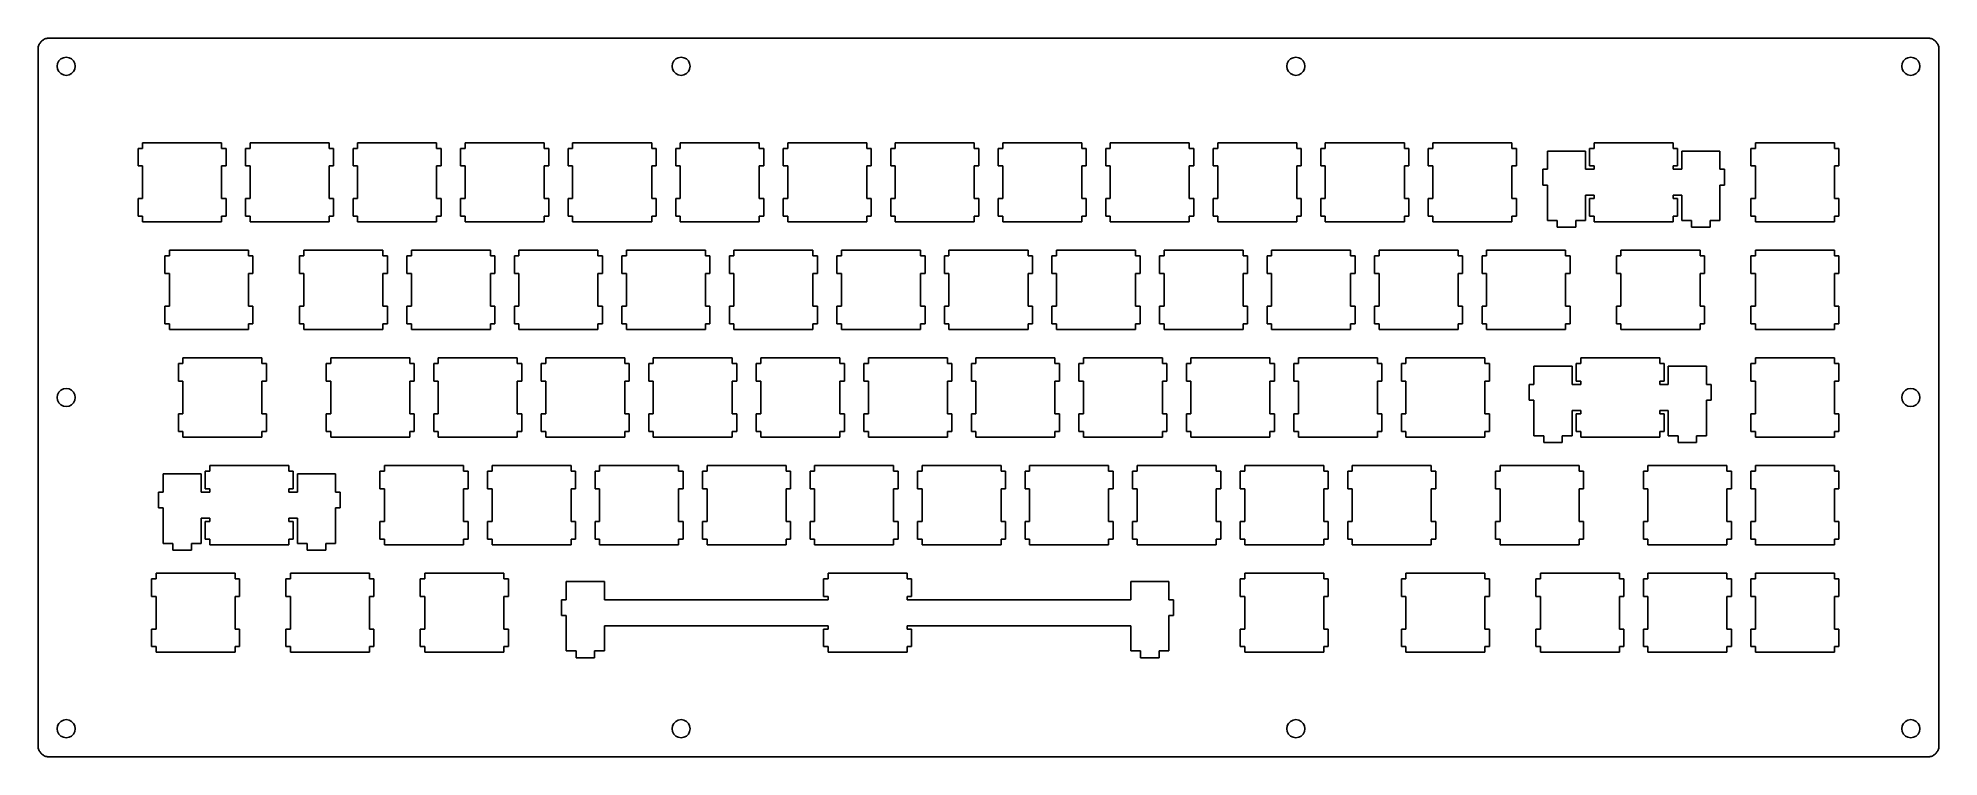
# Model space of a CAD drawing. Extents: x 0 to 337, y 0 to 128.
import ezdxf

# ---------------------------------------------------------------- set-up
doc = ezdxf.new("R2010")
doc.units = 0
doc.layers.get('0').update_dxf_attribs({"linetype": 'CONTINUOUS'})

msp = doc.modelspace()

# ---------------------------------------------------------------- linework, layer by layer
at = {"color": 0}
for p, q in [((0.09508, 125.61), (0.10197, 125.767)), ((0.09508, 2.36058), (0.09508, 125.61)), ((0.10197, 125.767), (0.11989, 125.924)), ((0.11989, 125.924), (0.15021, 126.077)), ((0.15021, 126.077), (0.19293, 126.23)), ((0.19293, 126.23), (0.24805, 126.376)), ((0.24805, 126.376), (0.31282, 126.518)), ((0.31282, 126.518), (0.38999, 126.655)), ((0.38999, 126.655), (0.4768, 126.787)), ((0.4768, 126.787), (0.57464, 126.909)), ((0.57464, 126.909), (0.68075, 127.025)), ((0.68075, 127.025), (0.79651, 127.131)), ((0.79651, 127.131), (0.91915, 127.229)), ((0.91915, 127.229), (1.05006, 127.316)), ((1.05006, 127.316), (1.18787, 127.393)), ((1.18787, 127.393), (1.32981, 127.458)), ((1.32981, 127.458), (1.47588, 127.513)), ((1.47588, 127.513), (1.62884, 127.555)), ((1.62884, 127.555), (1.7818, 127.586)), ((1.7818, 127.586), (1.9389, 127.604)), ((1.9389, 127.604), (2.096, 127.61)), ((2.096, 127.61), (334.897, 127.61)), ((334.897, 127.61), (335.052, 127.604)), ((335.052, 127.604), (335.209, 127.586)), ((335.209, 127.586), (335.362, 127.555)), ((335.362, 127.555), (335.515, 127.513)), ((335.515, 127.513), (335.661, 127.458)), ((335.661, 127.458), (335.803, 127.393)), ((335.803, 127.393), (335.941, 127.316)), ((335.941, 127.316), (336.072, 127.229)), ((336.072, 127.229), (336.194, 127.131)), ((336.194, 127.131), (336.31, 127.025)), ((336.31, 127.025), (336.416, 126.909)), ((336.416, 126.909), (336.514, 126.787)), ((336.514, 126.787), (336.601, 126.655)), ((336.601, 126.655), (336.678, 126.518)), ((336.678, 126.518), (336.743, 126.376)), ((336.743, 126.376), (336.798, 126.23)), ((336.798, 126.23), (336.841, 126.077)), ((336.841, 126.077), (336.871, 125.924)), ((336.871, 125.924), (336.889, 125.767)), ((336.889, 125.767), (336.896, 125.61)), ((336.896, 125.61), (336.896, 2.36058)), ((3.57325, 123.106), (3.4947, 122.61)), ((3.4947, 122.61), (3.57325, 122.116)), ((3.80062, 123.551), (3.57325, 123.106)), ((3.57325, 122.116), (3.80062, 121.67)), ((4.15477, 123.905), (3.80062, 123.551)), ((3.80062, 121.67), (4.15477, 121.316)), ((4.5999, 124.132), (4.15477, 123.905)), ((4.15477, 121.316), (4.5999, 121.09)), ((5.0946, 124.21), (4.5999, 124.132)), ((5.58934, 124.132), (5.0946, 124.21)), ((6.03582, 123.905), (5.58934, 124.132)), ((5.58934, 121.09), (6.03582, 121.316)), ((6.38997, 123.551), (6.03582, 123.905)), ((6.03582, 121.316), (6.38997, 121.67)), ((6.61596, 123.106), (6.38997, 123.551)), ((6.38997, 121.67), (6.61596, 122.116)), ((6.69452, 122.61), (6.61596, 123.106)), ((6.61596, 122.116), (6.69452, 122.61)), ((112.507, 123.106), (112.429, 122.61)), ((112.429, 122.61), (112.507, 122.116)), ((112.735, 123.551), (112.507, 123.106)), ((112.507, 122.116), (112.735, 121.67)), ((113.089, 123.905), (112.735, 123.551)), ((112.735, 121.67), (113.089, 121.316)), ((113.534, 124.132), (113.089, 123.905)), ((113.089, 121.316), (113.534, 121.09)), ((114.028, 124.21), (113.534, 124.132)), ((114.523, 124.132), (114.028, 124.21)), ((114.97, 123.905), (114.523, 124.132)), ((114.523, 121.09), (114.97, 121.316)), ((115.324, 123.551), (114.97, 123.905)), ((114.97, 121.316), (115.324, 121.67)), ((115.55, 123.106), (115.324, 123.551)), ((115.324, 121.67), (115.55, 122.116)), ((115.629, 122.61), (115.55, 123.106)), ((115.55, 122.116), (115.629, 122.61)), ((221.441, 123.106), (221.362, 122.61)), ((221.362, 122.61), (221.441, 122.116)), ((221.667, 123.551), (221.441, 123.106)), ((221.441, 122.116), (221.667, 121.67)), ((222.021, 123.905), (221.667, 123.551)), ((221.667, 121.67), (222.021, 121.316)), ((222.468, 124.132), (222.021, 123.905)), ((222.021, 121.316), (222.468, 121.09)), ((222.963, 124.21), (222.468, 124.132)), ((223.457, 124.132), (222.963, 124.21)), ((223.902, 123.905), (223.457, 124.132)), ((223.457, 121.09), (223.902, 121.316)), ((224.257, 123.551), (223.902, 123.905)), ((223.902, 121.316), (224.257, 121.67)), ((224.485, 123.106), (224.257, 123.551)), ((224.257, 121.67), (224.485, 122.116)), ((224.562, 122.61), (224.485, 123.106)), ((224.485, 122.116), (224.562, 122.61)), ((330.375, 123.106), (330.296, 122.61)), ((330.296, 122.61), (330.375, 122.116)), ((330.601, 123.551), (330.375, 123.106)), ((330.375, 122.116), (330.601, 121.67)), ((330.955, 123.905), (330.601, 123.551)), ((330.601, 121.67), (330.955, 121.316)), ((331.402, 124.132), (330.955, 123.905)), ((330.955, 121.316), (331.402, 121.09)), ((331.897, 124.21), (331.402, 124.132)), ((332.391, 124.132), (331.897, 124.21)), ((332.836, 123.905), (332.391, 124.132)), ((332.391, 121.09), (332.836, 121.316)), ((333.19, 123.551), (332.836, 123.905)), ((332.836, 121.316), (333.19, 121.67)), ((333.418, 123.106), (333.19, 123.551)), ((333.19, 121.67), (333.418, 122.116)), ((333.496, 122.61), (333.418, 123.106)), ((333.418, 122.116), (333.496, 122.61)), ((4.5999, 121.09), (5.0946, 121.01)), ((5.0946, 121.01), (5.58934, 121.09)), ((113.534, 121.09), (114.028, 121.01)), ((114.028, 121.01), (114.523, 121.09)), ((222.468, 121.09), (222.963, 121.01)), ((222.963, 121.01), (223.457, 121.09)), ((331.402, 121.09), (331.897, 121.01)), ((331.897, 121.01), (332.391, 121.09)), ((18.6201, 108.085), (17.8194, 108.085)), ((17.8194, 108.085), (17.8194, 104.985)), ((18.6201, 109.086), (18.6201, 108.085)), ((32.6209, 109.086), (18.6201, 109.086)), ((32.6209, 108.085), (32.6209, 109.086)), ((33.4188, 108.085), (32.6209, 108.085)), ((33.4188, 104.985), (33.4188, 108.085)), ((37.67, 108.085), (36.8709, 108.085)), ((36.8709, 108.085), (36.8709, 104.985)), ((37.67, 109.086), (37.67, 108.085)), ((51.671, 109.086), (37.67, 109.086)), ((51.671, 108.085), (51.671, 109.086)), ((52.47, 108.085), (51.671, 108.085)), ((52.47, 104.985), (52.47, 108.085)), ((56.72, 108.085), (55.9209, 108.085)), ((55.9209, 108.085), (55.9209, 104.985)), ((56.72, 109.086), (56.72, 108.085)), ((70.721, 109.086), (56.72, 109.086)), ((70.721, 108.085), (70.721, 109.086)), ((71.52, 108.085), (70.721, 108.085)), ((71.52, 104.985), (71.52, 108.085)), ((75.77, 108.085), (74.9709, 108.085)), ((74.9709, 108.085), (74.9709, 104.985)), ((75.77, 109.086), (75.77, 108.085)), ((89.771, 109.086), (75.77, 109.086)), ((89.771, 108.085), (89.771, 109.086)), ((90.5701, 108.085), (89.771, 108.085)), ((90.5701, 104.985), (90.5701, 108.085)), ((94.82, 108.085), (94.0209, 108.085)), ((94.0209, 108.085), (94.0209, 104.985)), ((94.82, 109.086), (94.82, 108.085)), ((108.821, 109.086), (94.82, 109.086)), ((108.821, 108.085), (108.821, 109.086)), ((109.619, 108.085), (108.821, 108.085)), ((109.619, 104.985), (109.619, 108.085)), ((113.87, 108.085), (113.071, 108.085)), ((113.071, 108.085), (113.071, 104.985)), ((113.87, 109.086), (113.87, 108.085)), ((127.87, 109.086), (113.87, 109.086)), ((127.87, 108.085), (127.87, 109.086)), ((128.67, 108.085), (127.87, 108.085)), ((128.67, 104.985), (128.67, 108.085)), ((132.92, 108.085), (132.12, 108.085)), ((132.12, 108.085), (132.12, 104.985)), ((132.92, 109.086), (132.92, 108.085)), ((146.921, 109.086), (132.92, 109.086)), ((146.921, 108.085), (146.921, 109.086)), ((147.72, 108.085), (146.921, 108.085)), ((147.72, 104.985), (147.72, 108.085)), ((151.97, 108.085), (151.171, 108.085)), ((151.171, 108.085), (151.171, 104.985)), ((151.97, 109.086), (151.97, 108.085)), ((165.971, 109.086), (151.97, 109.086)), ((165.971, 108.085), (165.971, 109.086)), ((166.77, 108.085), (165.971, 108.085)), ((166.77, 104.985), (166.77, 108.085)), ((171.02, 108.085), (170.221, 108.085)), ((170.221, 108.085), (170.221, 104.985)), ((171.02, 109.086), (171.02, 108.085)), ((185.021, 109.086), (171.02, 109.086)), ((185.021, 108.085), (185.021, 109.086)), ((185.82, 108.085), (185.021, 108.085)), ((185.82, 104.985), (185.82, 108.085)), ((190.07, 108.085), (189.271, 108.085)), ((189.271, 108.085), (189.271, 104.985)), ((190.07, 109.086), (190.07, 108.085)), ((204.071, 109.086), (190.07, 109.086)), ((204.071, 108.085), (204.071, 109.086)), ((204.87, 108.085), (204.071, 108.085)), ((204.87, 104.985), (204.87, 108.085)), ((209.12, 108.085), (208.321, 108.085)), ((208.321, 108.085), (208.321, 104.985)), ((209.12, 109.086), (209.12, 108.085)), ((223.121, 109.086), (209.12, 109.086)), ((223.121, 108.085), (223.121, 109.086)), ((223.92, 108.085), (223.121, 108.085)), ((223.92, 104.985), (223.92, 108.085)), ((228.17, 108.085), (227.371, 108.085)), ((227.371, 108.085), (227.371, 104.985)), ((228.17, 109.086), (228.17, 108.085)), ((242.171, 109.086), (228.17, 109.086)), ((242.171, 108.085), (242.171, 109.086)), ((242.97, 108.085), (242.171, 108.085)), ((242.97, 104.985), (242.97, 108.085)), ((247.22, 108.085), (246.421, 108.085)), ((246.421, 108.085), (246.421, 104.985)), ((247.22, 109.086), (247.22, 108.085)), ((261.221, 109.086), (247.22, 109.086)), ((261.221, 108.085), (261.221, 109.086)), ((262.02, 108.085), (261.221, 108.085)), ((262.02, 104.985), (262.02, 108.085)), ((275.795, 108.085), (274.996, 108.085)), ((274.996, 108.085), (274.996, 104.985)), ((275.795, 109.086), (275.795, 108.085)), ((289.796, 109.086), (275.795, 109.086)), ((289.796, 108.085), (289.796, 109.086)), ((290.595, 108.085), (289.796, 108.085)), ((290.595, 104.985), (290.595, 108.085)), ((304.37, 108.085), (303.571, 108.085)), ((303.571, 108.085), (303.571, 104.985)), ((304.37, 109.086), (304.37, 108.085)), ((318.371, 109.086), (304.37, 109.086)), ((318.371, 108.085), (318.371, 109.086)), ((319.17, 108.085), (318.371, 108.085)), ((319.17, 104.985), (319.17, 108.085)), ((17.8194, 104.985), (18.6201, 104.985)), ((18.6201, 104.985), (18.6201, 99.1856)), ((32.6209, 99.1856), (32.6209, 104.985)), ((32.6209, 104.985), (33.4188, 104.985)), ((36.8709, 104.985), (37.67, 104.985)), ((37.67, 104.985), (37.67, 99.1856)), ((51.671, 99.1856), (51.671, 104.985)), ((51.671, 104.985), (52.47, 104.985)), ((55.9209, 104.985), (56.72, 104.985)), ((56.72, 104.985), (56.72, 99.1856)), ((70.721, 99.1856), (70.721, 104.985)), ((70.721, 104.985), (71.52, 104.985)), ((74.9709, 104.985), (75.77, 104.985)), ((75.77, 104.985), (75.77, 99.1856)), ((89.771, 99.1856), (89.771, 104.985)), ((89.771, 104.985), (90.5701, 104.985)), ((94.0209, 104.985), (94.82, 104.985)), ((94.82, 104.985), (94.82, 99.1856)), ((108.821, 99.1856), (108.821, 104.985)), ((108.821, 104.985), (109.619, 104.985)), ((113.071, 104.985), (113.87, 104.985)), ((113.87, 104.985), (113.87, 99.1856)), ((127.87, 99.1856), (127.87, 104.985)), ((127.87, 104.985), (128.67, 104.985)), ((132.12, 104.985), (132.92, 104.985)), ((132.92, 104.985), (132.92, 99.1856)), ((146.921, 99.1856), (146.921, 104.985)), ((146.921, 104.985), (147.72, 104.985)), ((151.171, 104.985), (151.97, 104.985)), ((151.97, 104.985), (151.97, 99.1856)), ((165.971, 99.1856), (165.971, 104.985)), ((165.971, 104.985), (166.77, 104.985)), ((170.221, 104.985), (171.02, 104.985)), ((171.02, 104.985), (171.02, 99.1856)), ((185.021, 99.1856), (185.021, 104.985)), ((185.021, 104.985), (185.82, 104.985)), ((189.271, 104.985), (190.07, 104.985)), ((190.07, 104.985), (190.07, 99.1856)), ((204.071, 99.1856), (204.071, 104.985)), ((204.071, 104.985), (204.87, 104.985)), ((208.321, 104.985), (209.12, 104.985)), ((209.12, 104.985), (209.12, 99.1856)), ((223.121, 99.1856), (223.121, 104.985)), ((223.121, 104.985), (223.92, 104.985)), ((227.371, 104.985), (228.17, 104.985)), ((228.17, 104.985), (228.17, 99.1856)), ((242.171, 99.1856), (242.171, 104.985)), ((242.171, 104.985), (242.97, 104.985)), ((246.421, 104.985), (247.22, 104.985)), ((247.22, 104.985), (247.22, 99.1856)), ((261.221, 99.1856), (261.221, 104.985)), ((261.221, 104.985), (262.02, 104.985)), ((274.271, 107.617), (267.52, 107.617)), ((267.52, 107.617), (267.52, 104.386)), ((274.271, 104.386), (274.271, 107.617)), ((274.996, 104.985), (275.795, 104.985)), ((275.795, 104.985), (275.795, 104.386)), ((289.796, 104.386), (289.796, 104.985)), ((289.796, 104.985), (290.595, 104.985)), ((298.071, 107.617), (291.32, 107.617)), ((291.32, 107.617), (291.32, 104.386)), ((298.071, 104.386), (298.071, 107.617)), ((303.571, 104.985), (304.37, 104.985)), ((304.37, 104.985), (304.37, 99.1856)), ((318.371, 99.1856), (318.371, 104.985)), ((318.371, 104.985), (319.17, 104.985)), ((267.52, 104.386), (266.696, 104.386)), ((266.696, 104.386), (266.696, 101.585)), ((266.696, 101.585), (267.52, 101.585)), ((267.52, 101.585), (267.52, 95.3149)), ((275.795, 104.386), (274.271, 104.386)), ((291.32, 104.386), (289.796, 104.386)), ((298.895, 104.386), (298.071, 104.386)), ((298.071, 95.3149), (298.071, 101.585)), ((298.071, 101.585), (298.895, 101.585)), ((298.895, 101.585), (298.895, 104.386)), ((18.6201, 99.1856), (17.8194, 99.1856)), ((17.8194, 99.1856), (17.8194, 96.085)), ((33.4188, 99.1856), (32.6209, 99.1856)), ((33.4188, 96.085), (33.4188, 99.1856)), ((37.67, 99.1856), (36.8709, 99.1856)), ((36.8709, 99.1856), (36.8709, 96.085)), ((52.47, 99.1856), (51.671, 99.1856)), ((52.47, 96.085), (52.47, 99.1856)), ((56.72, 99.1856), (55.9209, 99.1856)), ((55.9209, 99.1856), (55.9209, 96.085)), ((71.52, 99.1856), (70.721, 99.1856)), ((71.52, 96.085), (71.52, 99.1856)), ((75.77, 99.1856), (74.9709, 99.1856)), ((74.9709, 99.1856), (74.9709, 96.085)), ((90.5701, 99.1856), (89.771, 99.1856)), ((90.5701, 96.085), (90.5701, 99.1856)), ((94.82, 99.1856), (94.0209, 99.1856)), ((94.0209, 99.1856), (94.0209, 96.085)), ((109.619, 99.1856), (108.821, 99.1856)), ((109.619, 96.085), (109.619, 99.1856)), ((113.87, 99.1856), (113.071, 99.1856)), ((113.071, 99.1856), (113.071, 96.085)), ((128.67, 99.1856), (127.87, 99.1856)), ((128.67, 96.085), (128.67, 99.1856)), ((132.92, 99.1856), (132.12, 99.1856)), ((132.12, 99.1856), (132.12, 96.085)), ((147.72, 99.1856), (146.921, 99.1856)), ((147.72, 96.085), (147.72, 99.1856)), ((151.97, 99.1856), (151.171, 99.1856)), ((151.171, 99.1856), (151.171, 96.085)), ((166.77, 99.1856), (165.971, 99.1856)), ((166.77, 96.085), (166.77, 99.1856)), ((171.02, 99.1856), (170.221, 99.1856)), ((170.221, 99.1856), (170.221, 96.085)), ((185.82, 99.1856), (185.021, 99.1856)), ((185.82, 96.085), (185.82, 99.1856)), ((190.07, 99.1856), (189.271, 99.1856)), ((189.271, 99.1856), (189.271, 96.085)), ((204.87, 99.1856), (204.071, 99.1856)), ((204.87, 96.085), (204.87, 99.1856)), ((209.12, 99.1856), (208.321, 99.1856)), ((208.321, 99.1856), (208.321, 96.085)), ((223.92, 99.1856), (223.121, 99.1856)), ((223.92, 96.085), (223.92, 99.1856)), ((228.17, 99.1856), (227.371, 99.1856)), ((227.371, 99.1856), (227.371, 96.085)), ((242.97, 99.1856), (242.171, 99.1856)), ((242.97, 96.085), (242.97, 99.1856)), ((247.22, 99.1856), (246.421, 99.1856)), ((246.421, 99.1856), (246.421, 96.085)), ((262.02, 99.1856), (261.221, 99.1856)), ((262.02, 96.085), (262.02, 99.1856)), ((274.271, 95.3149), (274.271, 99.7864)), ((274.271, 99.7864), (275.795, 99.7864)), ((275.795, 99.1856), (274.996, 99.1856)), ((274.996, 99.1856), (274.996, 96.085)), ((275.795, 99.7864), (275.795, 99.1856)), ((289.796, 99.1856), (289.796, 99.7864)), ((289.796, 99.7864), (291.32, 99.7864)), ((290.595, 99.1856), (289.796, 99.1856)), ((290.595, 96.085), (290.595, 99.1856)), ((291.32, 99.7864), (291.32, 95.3149)), ((304.37, 99.1856), (303.571, 99.1856)), ((303.571, 99.1856), (303.571, 96.085)), ((319.17, 99.1856), (318.371, 99.1856)), ((319.17, 96.085), (319.17, 99.1856)), ((17.8194, 96.085), (18.6201, 96.085)), ((18.6201, 96.085), (18.6201, 95.0845)), ((18.6201, 95.0845), (32.6209, 95.0845)), ((32.6209, 95.0845), (32.6209, 96.085)), ((32.6209, 96.085), (33.4188, 96.085)), ((36.8709, 96.085), (37.67, 96.085)), ((37.67, 96.085), (37.67, 95.0845)), ((37.67, 95.0845), (51.671, 95.0845)), ((51.671, 95.0845), (51.671, 96.085)), ((51.671, 96.085), (52.47, 96.085)), ((55.9209, 96.085), (56.72, 96.085)), ((56.72, 96.085), (56.72, 95.0845)), ((56.72, 95.0845), (70.721, 95.0845)), ((70.721, 95.0845), (70.721, 96.085)), ((70.721, 96.085), (71.52, 96.085)), ((74.9709, 96.085), (75.77, 96.085)), ((75.77, 96.085), (75.77, 95.0845)), ((75.77, 95.0845), (89.771, 95.0845)), ((89.771, 95.0845), (89.771, 96.085)), ((89.771, 96.085), (90.5701, 96.085)), ((94.0209, 96.085), (94.82, 96.085)), ((94.82, 96.085), (94.82, 95.0845)), ((94.82, 95.0845), (108.821, 95.0845)), ((108.821, 95.0845), (108.821, 96.085)), ((108.821, 96.085), (109.619, 96.085)), ((113.071, 96.085), (113.87, 96.085)), ((113.87, 96.085), (113.87, 95.0845)), ((113.87, 95.0845), (127.87, 95.0845)), ((127.87, 95.0845), (127.87, 96.085)), ((127.87, 96.085), (128.67, 96.085)), ((132.12, 96.085), (132.92, 96.085)), ((132.92, 96.085), (132.92, 95.0845)), ((132.92, 95.0845), (146.921, 95.0845)), ((146.921, 95.0845), (146.921, 96.085)), ((146.921, 96.085), (147.72, 96.085)), ((151.171, 96.085), (151.97, 96.085)), ((151.97, 96.085), (151.97, 95.0845)), ((151.97, 95.0845), (165.971, 95.0845)), ((165.971, 95.0845), (165.971, 96.085)), ((165.971, 96.085), (166.77, 96.085)), ((170.221, 96.085), (171.02, 96.085)), ((171.02, 96.085), (171.02, 95.0845)), ((171.02, 95.0845), (185.021, 95.0845)), ((185.021, 95.0845), (185.021, 96.085)), ((185.021, 96.085), (185.82, 96.085)), ((189.271, 96.085), (190.07, 96.085)), ((190.07, 96.085), (190.07, 95.0845)), ((190.07, 95.0845), (204.071, 95.0845)), ((204.071, 95.0845), (204.071, 96.085)), ((204.071, 96.085), (204.87, 96.085)), ((208.321, 96.085), (209.12, 96.085)), ((209.12, 96.085), (209.12, 95.0845)), ((209.12, 95.0845), (223.121, 95.0845)), ((223.121, 95.0845), (223.121, 96.085)), ((223.121, 96.085), (223.92, 96.085)), ((227.371, 96.085), (228.17, 96.085)), ((228.17, 96.085), (228.17, 95.0845)), ((228.17, 95.0845), (242.171, 95.0845)), ((242.171, 95.0845), (242.171, 96.085)), ((242.171, 96.085), (242.97, 96.085)), ((246.421, 96.085), (247.22, 96.085)), ((247.22, 96.085), (247.22, 95.0845)), ((247.22, 95.0845), (261.221, 95.0845)), ((261.221, 95.0845), (261.221, 96.085)), ((261.221, 96.085), (262.02, 96.085)), ((267.52, 95.3149), (269.245, 95.3149)), ((269.245, 95.3149), (269.245, 94.1144)), ((272.546, 94.1144), (272.546, 95.3149)), ((272.546, 95.3149), (274.271, 95.3149)), ((274.996, 96.085), (275.795, 96.085)), ((275.795, 96.085), (275.795, 95.0845)), ((275.795, 95.0845), (289.796, 95.0845)), ((289.796, 95.0845), (289.796, 96.085)), ((289.796, 96.085), (290.595, 96.085)), ((291.32, 95.3149), (293.045, 95.3149)), ((293.045, 95.3149), (293.045, 94.1144)), ((296.346, 94.1144), (296.346, 95.3149)), ((296.346, 95.3149), (298.071, 95.3149)), ((303.571, 96.085), (304.37, 96.085)), ((304.37, 96.085), (304.37, 95.0845)), ((304.37, 95.0845), (318.371, 95.0845)), ((318.371, 95.0845), (318.371, 96.085)), ((318.371, 96.085), (319.17, 96.085)), ((269.245, 94.1144), (272.546, 94.1144)), ((293.045, 94.1144), (296.346, 94.1144)), ((23.3826, 89.0351), (22.5819, 89.0351)), ((22.5819, 89.0351), (22.5819, 85.9345)), ((23.3826, 90.0356), (23.3826, 89.0351)), ((37.3821, 90.0356), (23.3826, 90.0356)), ((37.3821, 89.0351), (37.3821, 90.0356)), ((38.1826, 89.0351), (37.3821, 89.0351)), ((38.1826, 85.9345), (38.1826, 89.0351)), ((47.195, 89.0351), (46.3959, 89.0351)), ((46.3959, 89.0351), (46.3959, 85.9345)), ((47.195, 90.0356), (47.195, 89.0351)), ((61.196, 90.0356), (47.195, 90.0356)), ((61.196, 89.0351), (61.196, 90.0356)), ((61.995, 89.0351), (61.196, 89.0351)), ((61.995, 85.9345), (61.995, 89.0351)), ((66.245, 89.0351), (65.4459, 89.0351)), ((65.4459, 89.0351), (65.4459, 85.9345)), ((66.245, 90.0356), (66.245, 89.0351)), ((80.246, 90.0356), (66.245, 90.0356)), ((80.246, 89.0351), (80.246, 90.0356)), ((81.045, 89.0351), (80.246, 89.0351)), ((81.045, 85.9345), (81.045, 89.0351)), ((85.295, 89.0351), (84.4959, 89.0351)), ((84.4959, 89.0351), (84.4959, 85.9345)), ((85.295, 90.0356), (85.295, 89.0351)), ((99.296, 90.0356), (85.295, 90.0356)), ((99.296, 89.0351), (99.296, 90.0356)), ((100.095, 89.0351), (99.296, 89.0351)), ((100.095, 85.9345), (100.095, 89.0351)), ((104.345, 89.0351), (103.546, 89.0351)), ((103.546, 89.0351), (103.546, 85.9345)), ((104.345, 90.0356), (104.345, 89.0351)), ((118.346, 90.0356), (104.345, 90.0356)), ((118.346, 89.0351), (118.346, 90.0356)), ((119.145, 89.0351), (118.346, 89.0351)), ((119.145, 85.9345), (119.145, 89.0351)), ((123.395, 89.0351), (122.596, 89.0351)), ((122.596, 89.0351), (122.596, 85.9345)), ((123.395, 90.0356), (123.395, 89.0351)), ((137.396, 90.0356), (123.395, 90.0356)), ((137.396, 89.0351), (137.396, 90.0356)), ((138.195, 89.0351), (137.396, 89.0351)), ((138.195, 85.9345), (138.195, 89.0351)), ((142.445, 89.0351), (141.646, 89.0351)), ((141.646, 89.0351), (141.646, 85.9345)), ((142.445, 90.0356), (142.445, 89.0351)), ((156.446, 90.0356), (142.445, 90.0356)), ((156.446, 89.0351), (156.446, 90.0356)), ((157.245, 89.0351), (156.446, 89.0351)), ((157.245, 85.9345), (157.245, 89.0351)), ((161.495, 89.0351), (160.696, 89.0351)), ((160.696, 89.0351), (160.696, 85.9345)), ((161.495, 90.0356), (161.495, 89.0351)), ((175.496, 90.0356), (161.495, 90.0356)), ((175.496, 89.0351), (175.496, 90.0356)), ((176.295, 89.0351), (175.496, 89.0351)), ((176.295, 85.9345), (176.295, 89.0351)), ((180.545, 89.0351), (179.746, 89.0351)), ((179.746, 89.0351), (179.746, 85.9345)), ((180.545, 90.0356), (180.545, 89.0351)), ((194.546, 90.0356), (180.545, 90.0356)), ((194.546, 89.0351), (194.546, 90.0356)), ((195.345, 89.0351), (194.546, 89.0351)), ((195.345, 85.9345), (195.345, 89.0351)), ((199.595, 89.0351), (198.796, 89.0351)), ((198.796, 89.0351), (198.796, 85.9345)), ((199.595, 90.0356), (199.595, 89.0351)), ((213.596, 90.0356), (199.595, 90.0356)), ((213.596, 89.0351), (213.596, 90.0356)), ((214.395, 89.0351), (213.596, 89.0351)), ((214.395, 85.9345), (214.395, 89.0351)), ((218.645, 89.0351), (217.846, 89.0351)), ((217.846, 89.0351), (217.846, 85.9345)), ((218.645, 90.0356), (218.645, 89.0351)), ((232.646, 90.0356), (218.645, 90.0356)), ((232.646, 89.0351), (232.646, 90.0356)), ((233.445, 89.0351), (232.646, 89.0351)), ((233.445, 85.9345), (233.445, 89.0351)), ((237.695, 89.0351), (236.896, 89.0351)), ((236.896, 89.0351), (236.896, 85.9345)), ((237.695, 90.0356), (237.695, 89.0351)), ((251.696, 90.0356), (237.695, 90.0356)), ((251.696, 89.0351), (251.696, 90.0356)), ((252.494, 89.0351), (251.696, 89.0351)), ((252.494, 85.9345), (252.494, 89.0351)), ((256.745, 89.0351), (255.946, 89.0351)), ((255.946, 89.0351), (255.946, 85.9345)), ((256.745, 90.0356), (256.745, 89.0351)), ((270.746, 90.0356), (256.745, 90.0356)), ((270.746, 89.0351), (270.746, 90.0356)), ((271.545, 89.0351), (270.746, 89.0351)), ((271.545, 85.9345), (271.545, 89.0351)), ((280.557, 89.0351), (279.757, 89.0351)), ((279.757, 89.0351), (279.757, 85.9345)), ((280.557, 90.0356), (280.557, 89.0351)), ((294.557, 90.0356), (280.557, 90.0356)), ((294.557, 89.0351), (294.557, 90.0356)), ((295.358, 89.0351), (294.557, 89.0351)), ((295.358, 85.9345), (295.358, 89.0351)), ((304.37, 89.0351), (303.571, 89.0351)), ((303.571, 89.0351), (303.571, 85.9345)), ((304.37, 90.0356), (304.37, 89.0351)), ((318.371, 90.0356), (304.37, 90.0356)), ((318.371, 89.0351), (318.371, 90.0356)), ((319.17, 89.0351), (318.371, 89.0351)), ((319.17, 85.9345), (319.17, 89.0351)), ((22.5819, 85.9345), (23.3826, 85.9345)), ((23.3826, 85.9345), (23.3826, 80.1356)), ((37.3821, 80.1356), (37.3821, 85.9345)), ((37.3821, 85.9345), (38.1826, 85.9345)), ((46.3959, 85.9345), (47.195, 85.9345)), ((47.195, 85.9345), (47.195, 80.1356)), ((61.196, 80.1356), (61.196, 85.9345)), ((61.196, 85.9345), (61.995, 85.9345)), ((65.4459, 85.9345), (66.245, 85.9345)), ((66.245, 85.9345), (66.245, 80.1356)), ((80.246, 80.1356), (80.246, 85.9345)), ((80.246, 85.9345), (81.045, 85.9345)), ((84.4959, 85.9345), (85.295, 85.9345)), ((85.295, 85.9345), (85.295, 80.1356)), ((99.296, 80.1356), (99.296, 85.9345)), ((99.296, 85.9345), (100.095, 85.9345)), ((103.546, 85.9345), (104.345, 85.9345)), ((104.345, 85.9345), (104.345, 80.1356)), ((118.346, 80.1356), (118.346, 85.9345)), ((118.346, 85.9345), (119.145, 85.9345)), ((122.596, 85.9345), (123.395, 85.9345)), ((123.395, 85.9345), (123.395, 80.1356)), ((137.396, 80.1356), (137.396, 85.9345)), ((137.396, 85.9345), (138.195, 85.9345)), ((141.646, 85.9345), (142.445, 85.9345)), ((142.445, 85.9345), (142.445, 80.1356)), ((156.446, 80.1356), (156.446, 85.9345)), ((156.446, 85.9345), (157.245, 85.9345)), ((160.696, 85.9345), (161.495, 85.9345)), ((161.495, 85.9345), (161.495, 80.1356)), ((175.496, 80.1356), (175.496, 85.9345)), ((175.496, 85.9345), (176.295, 85.9345)), ((179.746, 85.9345), (180.545, 85.9345)), ((180.545, 85.9345), (180.545, 80.1356)), ((194.546, 80.1356), (194.546, 85.9345)), ((194.546, 85.9345), (195.345, 85.9345)), ((198.796, 85.9345), (199.595, 85.9345)), ((199.595, 85.9345), (199.595, 80.1356)), ((213.596, 80.1356), (213.596, 85.9345)), ((213.596, 85.9345), (214.395, 85.9345)), ((217.846, 85.9345), (218.645, 85.9345)), ((218.645, 85.9345), (218.645, 80.1356)), ((232.646, 80.1356), (232.646, 85.9345)), ((232.646, 85.9345), (233.445, 85.9345)), ((236.896, 85.9345), (237.695, 85.9345)), ((237.695, 85.9345), (237.695, 80.1356)), ((251.696, 80.1356), (251.696, 85.9345)), ((251.696, 85.9345), (252.494, 85.9345)), ((255.946, 85.9345), (256.745, 85.9345)), ((256.745, 85.9345), (256.745, 80.1356)), ((270.746, 80.1356), (270.746, 85.9345)), ((270.746, 85.9345), (271.545, 85.9345)), ((279.757, 85.9345), (280.557, 85.9345)), ((280.557, 85.9345), (280.557, 80.1356)), ((294.557, 80.1356), (294.557, 85.9345)), ((294.557, 85.9345), (295.358, 85.9345)), ((303.571, 85.9345), (304.37, 85.9345)), ((304.37, 85.9345), (304.37, 80.1356)), ((318.371, 80.1356), (318.371, 85.9345)), ((318.371, 85.9345), (319.17, 85.9345)), ((23.3826, 80.1356), (22.5819, 80.1356)), ((22.5819, 80.1356), (22.5819, 77.035)), ((38.1826, 80.1356), (37.3821, 80.1356)), ((38.1826, 77.035), (38.1826, 80.1356)), ((47.195, 80.1356), (46.3959, 80.1356)), ((46.3959, 80.1356), (46.3959, 77.035)), ((61.995, 80.1356), (61.196, 80.1356)), ((61.995, 77.035), (61.995, 80.1356)), ((66.245, 80.1356), (65.4459, 80.1356)), ((65.4459, 80.1356), (65.4459, 77.035)), ((81.045, 80.1356), (80.246, 80.1356)), ((81.045, 77.035), (81.045, 80.1356)), ((85.295, 80.1356), (84.4959, 80.1356)), ((84.4959, 80.1356), (84.4959, 77.035)), ((100.095, 80.1356), (99.296, 80.1356)), ((100.095, 77.035), (100.095, 80.1356)), ((104.345, 80.1356), (103.546, 80.1356)), ((103.546, 80.1356), (103.546, 77.035)), ((119.145, 80.1356), (118.346, 80.1356)), ((119.145, 77.035), (119.145, 80.1356)), ((123.395, 80.1356), (122.596, 80.1356)), ((122.596, 80.1356), (122.596, 77.035)), ((138.195, 80.1356), (137.396, 80.1356)), ((138.195, 77.035), (138.195, 80.1356)), ((142.445, 80.1356), (141.646, 80.1356)), ((141.646, 80.1356), (141.646, 77.035)), ((157.245, 80.1356), (156.446, 80.1356)), ((157.245, 77.035), (157.245, 80.1356)), ((161.495, 80.1356), (160.696, 80.1356)), ((160.696, 80.1356), (160.696, 77.035)), ((176.295, 80.1356), (175.496, 80.1356)), ((176.295, 77.035), (176.295, 80.1356)), ((180.545, 80.1356), (179.746, 80.1356)), ((179.746, 80.1356), (179.746, 77.035)), ((195.345, 80.1356), (194.546, 80.1356)), ((195.345, 77.035), (195.345, 80.1356)), ((199.595, 80.1356), (198.796, 80.1356)), ((198.796, 80.1356), (198.796, 77.035)), ((214.395, 80.1356), (213.596, 80.1356)), ((214.395, 77.035), (214.395, 80.1356)), ((218.645, 80.1356), (217.846, 80.1356)), ((217.846, 80.1356), (217.846, 77.035)), ((233.445, 80.1356), (232.646, 80.1356)), ((233.445, 77.035), (233.445, 80.1356)), ((237.695, 80.1356), (236.896, 80.1356)), ((236.896, 80.1356), (236.896, 77.035)), ((252.494, 80.1356), (251.696, 80.1356)), ((252.494, 77.035), (252.494, 80.1356)), ((256.745, 80.1356), (255.946, 80.1356)), ((255.946, 80.1356), (255.946, 77.035)), ((271.545, 80.1356), (270.746, 80.1356)), ((271.545, 77.035), (271.545, 80.1356)), ((280.557, 80.1356), (279.757, 80.1356)), ((279.757, 80.1356), (279.757, 77.035)), ((295.358, 80.1356), (294.557, 80.1356)), ((295.358, 77.035), (295.358, 80.1356)), ((304.37, 80.1356), (303.571, 80.1356)), ((303.571, 80.1356), (303.571, 77.035)), ((319.17, 80.1356), (318.371, 80.1356)), ((319.17, 77.035), (319.17, 80.1356)), ((22.5819, 77.035), (23.3826, 77.035)), ((23.3826, 77.035), (23.3826, 76.0345)), ((23.3826, 76.0345), (37.3821, 76.0345)), ((37.3821, 76.0345), (37.3821, 77.035)), ((37.3821, 77.035), (38.1826, 77.035)), ((46.3959, 77.035), (47.195, 77.035)), ((47.195, 77.035), (47.195, 76.0345)), ((47.195, 76.0345), (61.196, 76.0345)), ((61.196, 76.0345), (61.196, 77.035)), ((61.196, 77.035), (61.995, 77.035)), ((65.4459, 77.035), (66.245, 77.035)), ((66.245, 77.035), (66.245, 76.0345)), ((66.245, 76.0345), (80.246, 76.0345)), ((80.246, 76.0345), (80.246, 77.035)), ((80.246, 77.035), (81.045, 77.035)), ((84.4959, 77.035), (85.295, 77.035)), ((85.295, 77.035), (85.295, 76.0345)), ((85.295, 76.0345), (99.296, 76.0345)), ((99.296, 76.0345), (99.296, 77.035)), ((99.296, 77.035), (100.095, 77.035)), ((103.546, 77.035), (104.345, 77.035)), ((104.345, 77.035), (104.345, 76.0345)), ((104.345, 76.0345), (118.346, 76.0345)), ((118.346, 76.0345), (118.346, 77.035)), ((118.346, 77.035), (119.145, 77.035)), ((122.596, 77.035), (123.395, 77.035)), ((123.395, 77.035), (123.395, 76.0345)), ((123.395, 76.0345), (137.396, 76.0345)), ((137.396, 76.0345), (137.396, 77.035)), ((137.396, 77.035), (138.195, 77.035)), ((141.646, 77.035), (142.445, 77.035)), ((142.445, 77.035), (142.445, 76.0345)), ((142.445, 76.0345), (156.446, 76.0345)), ((156.446, 76.0345), (156.446, 77.035)), ((156.446, 77.035), (157.245, 77.035)), ((160.696, 77.035), (161.495, 77.035)), ((161.495, 77.035), (161.495, 76.0345)), ((161.495, 76.0345), (175.496, 76.0345)), ((175.496, 76.0345), (175.496, 77.035)), ((175.496, 77.035), (176.295, 77.035)), ((179.746, 77.035), (180.545, 77.035)), ((180.545, 77.035), (180.545, 76.0345)), ((180.545, 76.0345), (194.546, 76.0345)), ((194.546, 76.0345), (194.546, 77.035)), ((194.546, 77.035), (195.345, 77.035)), ((198.796, 77.035), (199.595, 77.035)), ((199.595, 77.035), (199.595, 76.0345)), ((199.595, 76.0345), (213.596, 76.0345)), ((213.596, 76.0345), (213.596, 77.035)), ((213.596, 77.035), (214.395, 77.035)), ((217.846, 77.035), (218.645, 77.035)), ((218.645, 77.035), (218.645, 76.0345)), ((218.645, 76.0345), (232.646, 76.0345)), ((232.646, 76.0345), (232.646, 77.035)), ((232.646, 77.035), (233.445, 77.035)), ((236.896, 77.035), (237.695, 77.035)), ((237.695, 77.035), (237.695, 76.0345)), ((237.695, 76.0345), (251.696, 76.0345)), ((251.696, 76.0345), (251.696, 77.035)), ((251.696, 77.035), (252.494, 77.035)), ((255.946, 77.035), (256.745, 77.035)), ((256.745, 77.035), (256.745, 76.0345)), ((256.745, 76.0345), (270.746, 76.0345)), ((270.746, 76.0345), (270.746, 77.035)), ((270.746, 77.035), (271.545, 77.035)), ((279.757, 77.035), (280.557, 77.035)), ((280.557, 77.035), (280.557, 76.0345)), ((280.557, 76.0345), (294.557, 76.0345)), ((294.557, 76.0345), (294.557, 77.035)), ((294.557, 77.035), (295.358, 77.035)), ((303.571, 77.035), (304.37, 77.035)), ((304.37, 77.035), (304.37, 76.0345)), ((304.37, 76.0345), (318.371, 76.0345)), ((318.371, 76.0345), (318.371, 77.035)), ((318.371, 77.035), (319.17, 77.035)), ((25.7638, 70.9856), (25.7638, 69.9851)), ((39.7633, 70.9856), (25.7638, 70.9856)), ((39.7633, 69.9851), (39.7633, 70.9856)), ((51.9575, 70.9856), (51.9575, 69.9851)), ((65.9571, 70.9856), (51.9575, 70.9856)), ((65.9571, 69.9851), (65.9571, 70.9856)), ((71.0075, 70.9856), (71.0075, 69.9851)), ((85.0071, 70.9856), (71.0075, 70.9856)), ((85.0071, 69.9851), (85.0071, 70.9856)), ((90.0575, 70.9856), (90.0575, 69.9851)), ((104.057, 70.9856), (90.0575, 70.9856)), ((104.057, 69.9851), (104.057, 70.9856)), ((109.107, 70.9856), (109.107, 69.9851)), ((123.107, 70.9856), (109.107, 70.9856)), ((123.107, 69.9851), (123.107, 70.9856)), ((128.157, 70.9856), (128.157, 69.9851)), ((142.157, 70.9856), (128.157, 70.9856)), ((142.157, 69.9851), (142.157, 70.9856)), ((147.207, 70.9856), (147.207, 69.9851)), ((161.207, 70.9856), (147.207, 70.9856)), ((161.207, 69.9851), (161.207, 70.9856)), ((166.257, 70.9856), (166.257, 69.9851)), ((180.257, 70.9856), (166.257, 70.9856)), ((180.257, 69.9851), (180.257, 70.9856)), ((185.307, 70.9856), (185.307, 69.9851)), ((199.307, 70.9856), (185.307, 70.9856)), ((199.307, 69.9851), (199.307, 70.9856)), ((204.357, 70.9856), (204.357, 69.9851)), ((218.357, 70.9856), (204.357, 70.9856)), ((218.357, 69.9851), (218.357, 70.9856)), ((223.407, 70.9856), (223.407, 69.9851)), ((237.407, 70.9856), (223.407, 70.9856)), ((237.407, 69.9851), (237.407, 70.9856)), ((242.457, 70.9856), (242.457, 69.9851)), ((256.457, 70.9856), (242.457, 70.9856)), ((256.457, 69.9851), (256.457, 70.9856)), ((273.414, 70.9856), (273.414, 69.9851)), ((287.413, 70.9856), (273.414, 70.9856)), ((287.413, 69.9851), (287.413, 70.9856)), ((304.37, 70.9856), (304.37, 69.9851)), ((318.371, 70.9856), (304.37, 70.9856)), ((318.371, 69.9851), (318.371, 70.9856)), ((25.7638, 69.9851), (24.9632, 69.9851)), ((24.9632, 69.9851), (24.9632, 66.8845)), ((40.5638, 69.9851), (39.7633, 69.9851)), ((40.5638, 66.8845), (40.5638, 69.9851)), ((51.9575, 69.9851), (51.157, 69.9851)), ((51.157, 69.9851), (51.157, 66.8845)), ((66.7575, 69.9851), (65.9571, 69.9851)), ((66.7575, 66.8845), (66.7575, 69.9851)), ((71.0075, 69.9851), (70.207, 69.9851)), ((70.207, 69.9851), (70.207, 66.8845)), ((85.8075, 69.9851), (85.0071, 69.9851)), ((85.8075, 66.8845), (85.8075, 69.9851)), ((90.0575, 69.9851), (89.257, 69.9851)), ((89.257, 69.9851), (89.257, 66.8845)), ((104.858, 69.9851), (104.057, 69.9851)), ((104.858, 66.8845), (104.858, 69.9851)), ((109.107, 69.9851), (108.307, 69.9851)), ((108.307, 69.9851), (108.307, 66.8845)), ((123.908, 69.9851), (123.107, 69.9851)), ((123.908, 66.8845), (123.908, 69.9851)), ((128.157, 69.9851), (127.357, 69.9851)), ((127.357, 69.9851), (127.357, 66.8845)), ((142.958, 69.9851), (142.157, 69.9851)), ((142.958, 66.8845), (142.958, 69.9851)), ((147.207, 69.9851), (146.407, 69.9851)), ((146.407, 69.9851), (146.407, 66.8845)), ((162.008, 69.9851), (161.207, 69.9851)), ((162.008, 66.8845), (162.008, 69.9851)), ((166.257, 69.9851), (165.457, 69.9851)), ((165.457, 69.9851), (165.457, 66.8845)), ((181.058, 69.9851), (180.257, 69.9851)), ((181.058, 66.8845), (181.058, 69.9851)), ((185.307, 69.9851), (184.507, 69.9851)), ((184.507, 69.9851), (184.507, 66.8845)), ((200.108, 69.9851), (199.307, 69.9851)), ((200.108, 66.8845), (200.108, 69.9851)), ((204.357, 69.9851), (203.557, 69.9851)), ((203.557, 69.9851), (203.557, 66.8845)), ((219.158, 69.9851), (218.357, 69.9851)), ((219.158, 66.8845), (219.158, 69.9851)), ((223.407, 69.9851), (222.607, 69.9851)), ((222.607, 69.9851), (222.607, 66.8845)), ((238.208, 69.9851), (237.407, 69.9851)), ((238.208, 66.8845), (238.208, 69.9851)), ((242.457, 69.9851), (241.657, 69.9851)), ((241.657, 69.9851), (241.657, 66.8845)), ((257.258, 69.9851), (256.457, 69.9851)), ((257.258, 66.8845), (257.258, 69.9851)), ((271.888, 69.5152), (265.139, 69.5152)), ((265.139, 69.5152), (265.139, 66.2852)), ((271.888, 66.2852), (271.888, 69.5152)), ((273.414, 69.9851), (272.613, 69.9851)), ((272.613, 69.9851), (272.613, 66.8845)), ((288.214, 69.9851), (287.413, 69.9851)), ((288.214, 66.8845), (288.214, 69.9851)), ((295.688, 69.5152), (288.939, 69.5152)), ((288.939, 69.5152), (288.939, 66.2852)), ((295.688, 66.2852), (295.688, 69.5152)), ((304.37, 69.9851), (303.571, 69.9851)), ((303.571, 69.9851), (303.571, 66.8845)), ((319.17, 69.9851), (318.371, 69.9851)), ((319.17, 66.8845), (319.17, 69.9851)), ((3.57325, 64.4783), (3.4947, 63.9851)), ((3.80062, 64.9249), (3.57325, 64.4783)), ((4.15477, 65.2791), (3.80062, 64.9249)), ((4.5999, 65.5066), (4.15477, 65.2791)), ((5.0946, 65.5849), (4.5999, 65.5066)), ((5.58934, 65.5066), (5.0946, 65.5849)), ((6.03582, 65.2791), (5.58934, 65.5066)), ((6.38997, 64.9249), (6.03582, 65.2791)), ((6.61596, 64.4783), (6.38997, 64.9249)), ((6.69452, 63.9851), (6.61596, 64.4783)), ((24.9632, 66.8845), (25.7638, 66.8845)), ((25.7638, 66.8845), (25.7638, 61.0856)), ((39.7633, 61.0856), (39.7633, 66.8845)), ((39.7633, 66.8845), (40.5638, 66.8845)), ((51.157, 66.8845), (51.9575, 66.8845)), ((51.9575, 66.8845), (51.9575, 61.0856)), ((65.9571, 61.0856), (65.9571, 66.8845)), ((65.9571, 66.8845), (66.7575, 66.8845)), ((70.207, 66.8845), (71.0075, 66.8845)), ((71.0075, 66.8845), (71.0075, 61.0856)), ((85.0071, 61.0856), (85.0071, 66.8845)), ((85.0071, 66.8845), (85.8075, 66.8845)), ((89.257, 66.8845), (90.0575, 66.8845)), ((90.0575, 66.8845), (90.0575, 61.0856)), ((104.057, 61.0856), (104.057, 66.8845)), ((104.057, 66.8845), (104.858, 66.8845)), ((108.307, 66.8845), (109.107, 66.8845)), ((109.107, 66.8845), (109.107, 61.0856)), ((123.107, 61.0856), (123.107, 66.8845)), ((123.107, 66.8845), (123.908, 66.8845)), ((127.357, 66.8845), (128.157, 66.8845)), ((128.157, 66.8845), (128.157, 61.0856)), ((142.157, 61.0856), (142.157, 66.8845)), ((142.157, 66.8845), (142.958, 66.8845)), ((146.407, 66.8845), (147.207, 66.8845)), ((147.207, 66.8845), (147.207, 61.0856)), ((161.207, 61.0856), (161.207, 66.8845)), ((161.207, 66.8845), (162.008, 66.8845)), ((165.457, 66.8845), (166.257, 66.8845)), ((166.257, 66.8845), (166.257, 61.0856)), ((180.257, 61.0856), (180.257, 66.8845)), ((180.257, 66.8845), (181.058, 66.8845)), ((184.507, 66.8845), (185.307, 66.8845)), ((185.307, 66.8845), (185.307, 61.0856)), ((199.307, 61.0856), (199.307, 66.8845)), ((199.307, 66.8845), (200.108, 66.8845)), ((203.557, 66.8845), (204.357, 66.8845)), ((204.357, 66.8845), (204.357, 61.0856)), ((218.357, 61.0856), (218.357, 66.8845)), ((218.357, 66.8845), (219.158, 66.8845)), ((222.607, 66.8845), (223.407, 66.8845)), ((223.407, 66.8845), (223.407, 61.0856)), ((237.407, 61.0856), (237.407, 66.8845)), ((237.407, 66.8845), (238.208, 66.8845)), ((241.657, 66.8845), (242.457, 66.8845)), ((242.457, 66.8845), (242.457, 61.0856)), ((256.457, 61.0856), (256.457, 66.8845)), ((256.457, 66.8845), (257.258, 66.8845)), ((265.139, 66.2852), (264.313, 66.2852)), ((264.313, 66.2852), (264.313, 63.4848)), ((273.414, 66.2852), (271.888, 66.2852)), ((272.613, 66.8845), (273.414, 66.8845)), ((273.414, 66.8845), (273.414, 66.2852)), ((287.413, 66.2852), (287.413, 66.8845)), ((287.413, 66.8845), (288.214, 66.8845)), ((288.939, 66.2852), (287.413, 66.2852)), ((296.514, 66.2852), (295.688, 66.2852)), ((296.514, 63.4848), (296.514, 66.2852)), ((303.571, 66.8845), (304.37, 66.8845)), ((304.37, 66.8845), (304.37, 61.0856)), ((318.371, 61.0856), (318.371, 66.8845)), ((318.371, 66.8845), (319.17, 66.8845)), ((330.375, 64.4783), (330.296, 63.9851)), ((330.601, 64.9249), (330.375, 64.4783)), ((330.955, 65.2791), (330.601, 64.9249)), ((331.402, 65.5066), (330.955, 65.2791)), ((331.897, 65.5849), (331.402, 65.5066)), ((332.391, 65.5066), (331.897, 65.5849)), ((332.836, 65.2791), (332.391, 65.5066)), ((333.19, 64.9249), (332.836, 65.2791)), ((333.418, 64.4783), (333.19, 64.9249)), ((333.496, 63.9851), (333.418, 64.4783)), ((3.4947, 63.9851), (3.57325, 63.4919)), ((3.57325, 63.4919), (3.80062, 63.0453)), ((3.80062, 63.0453), (4.15477, 62.6911)), ((4.15477, 62.6911), (4.5999, 62.4639)), ((4.5999, 62.4639), (5.0946, 62.3852)), ((5.0946, 62.3852), (5.58934, 62.4639)), ((5.58934, 62.4639), (6.03582, 62.6911)), ((6.03582, 62.6911), (6.38997, 63.0453)), ((6.38997, 63.0453), (6.61596, 63.4919)), ((6.61596, 63.4919), (6.69452, 63.9851)), ((25.7638, 61.0856), (24.9632, 61.0856)), ((24.9632, 61.0856), (24.9632, 57.985)), ((40.5638, 61.0856), (39.7633, 61.0856)), ((40.5638, 57.985), (40.5638, 61.0856)), ((51.9575, 61.0856), (51.157, 61.0856)), ((51.157, 61.0856), (51.157, 57.985)), ((66.7575, 61.0856), (65.9571, 61.0856)), ((66.7575, 57.985), (66.7575, 61.0856)), ((71.0075, 61.0856), (70.207, 61.0856)), ((70.207, 61.0856), (70.207, 57.985)), ((85.8075, 61.0856), (85.0071, 61.0856)), ((85.8075, 57.985), (85.8075, 61.0856)), ((90.0575, 61.0856), (89.257, 61.0856)), ((89.257, 61.0856), (89.257, 57.985)), ((104.858, 61.0856), (104.057, 61.0856)), ((104.858, 57.985), (104.858, 61.0856)), ((109.107, 61.0856), (108.307, 61.0856)), ((108.307, 61.0856), (108.307, 57.985)), ((123.908, 61.0856), (123.107, 61.0856)), ((123.908, 57.985), (123.908, 61.0856)), ((128.157, 61.0856), (127.357, 61.0856)), ((127.357, 61.0856), (127.357, 57.985)), ((142.958, 61.0856), (142.157, 61.0856)), ((142.958, 57.985), (142.958, 61.0856)), ((147.207, 61.0856), (146.407, 61.0856)), ((146.407, 61.0856), (146.407, 57.985)), ((162.008, 61.0856), (161.207, 61.0856)), ((162.008, 57.985), (162.008, 61.0856)), ((166.257, 61.0856), (165.457, 61.0856)), ((165.457, 61.0856), (165.457, 57.985)), ((181.058, 61.0856), (180.257, 61.0856)), ((181.058, 57.985), (181.058, 61.0856)), ((185.307, 61.0856), (184.507, 61.0856)), ((184.507, 61.0856), (184.507, 57.985)), ((200.108, 61.0856), (199.307, 61.0856)), ((200.108, 57.985), (200.108, 61.0856)), ((204.357, 61.0856), (203.557, 61.0856)), ((203.557, 61.0856), (203.557, 57.985)), ((219.158, 61.0856), (218.357, 61.0856)), ((219.158, 57.985), (219.158, 61.0856)), ((223.407, 61.0856), (222.607, 61.0856)), ((222.607, 61.0856), (222.607, 57.985)), ((238.208, 61.0856), (237.407, 61.0856)), ((238.208, 57.985), (238.208, 61.0856)), ((242.457, 61.0856), (241.657, 61.0856)), ((241.657, 61.0856), (241.657, 57.985)), ((257.258, 61.0856), (256.457, 61.0856)), ((257.258, 57.985), (257.258, 61.0856)), ((264.313, 63.4848), (265.139, 63.4848)), ((265.139, 63.4848), (265.139, 57.2149)), ((271.888, 57.2149), (271.888, 61.685)), ((271.888, 61.685), (273.414, 61.685)), ((273.414, 61.0856), (272.613, 61.0856)), ((272.613, 61.0856), (272.613, 57.985)), ((273.414, 61.685), (273.414, 61.0856)), ((287.413, 61.0856), (287.413, 61.685)), ((287.413, 61.685), (288.939, 61.685)), ((288.214, 61.0856), (287.413, 61.0856)), ((288.214, 57.985), (288.214, 61.0856)), ((288.939, 61.685), (288.939, 57.2149)), ((295.688, 57.2149), (295.688, 63.4848)), ((295.688, 63.4848), (296.514, 63.4848)), ((304.37, 61.0856), (303.571, 61.0856)), ((303.571, 61.0856), (303.571, 57.985)), ((319.17, 61.0856), (318.371, 61.0856)), ((319.17, 57.985), (319.17, 61.0856)), ((330.296, 63.9851), (330.375, 63.4919)), ((330.375, 63.4919), (330.601, 63.0453)), ((330.601, 63.0453), (330.955, 62.6911)), ((330.955, 62.6911), (331.402, 62.4639)), ((331.402, 62.4639), (331.897, 62.3852)), ((331.897, 62.3852), (332.391, 62.4639)), ((332.391, 62.4639), (332.836, 62.6911)), ((332.836, 62.6911), (333.19, 63.0453)), ((333.19, 63.0453), (333.418, 63.4919)), ((333.418, 63.4919), (333.496, 63.9851)), ((24.9632, 57.985), (25.7638, 57.985)), ((25.7638, 57.985), (25.7638, 56.9845)), ((39.7633, 56.9845), (39.7633, 57.985)), ((39.7633, 57.985), (40.5638, 57.985)), ((51.157, 57.985), (51.9575, 57.985)), ((51.9575, 57.985), (51.9575, 56.9845)), ((65.9571, 56.9845), (65.9571, 57.985)), ((65.9571, 57.985), (66.7575, 57.985)), ((70.207, 57.985), (71.0075, 57.985)), ((71.0075, 57.985), (71.0075, 56.9845)), ((85.0071, 56.9845), (85.0071, 57.985)), ((85.0071, 57.985), (85.8075, 57.985)), ((89.257, 57.985), (90.0575, 57.985)), ((90.0575, 57.985), (90.0575, 56.9845)), ((104.057, 56.9845), (104.057, 57.985)), ((104.057, 57.985), (104.858, 57.985)), ((108.307, 57.985), (109.107, 57.985)), ((109.107, 57.985), (109.107, 56.9845)), ((123.107, 56.9845), (123.107, 57.985)), ((123.107, 57.985), (123.908, 57.985)), ((127.357, 57.985), (128.157, 57.985)), ((128.157, 57.985), (128.157, 56.9845)), ((142.157, 56.9845), (142.157, 57.985)), ((142.157, 57.985), (142.958, 57.985)), ((146.407, 57.985), (147.207, 57.985)), ((147.207, 57.985), (147.207, 56.9845)), ((161.207, 56.9845), (161.207, 57.985)), ((161.207, 57.985), (162.008, 57.985)), ((165.457, 57.985), (166.257, 57.985)), ((166.257, 57.985), (166.257, 56.9845)), ((180.257, 56.9845), (180.257, 57.985)), ((180.257, 57.985), (181.058, 57.985)), ((184.507, 57.985), (185.307, 57.985)), ((185.307, 57.985), (185.307, 56.9845)), ((199.307, 56.9845), (199.307, 57.985)), ((199.307, 57.985), (200.108, 57.985)), ((203.557, 57.985), (204.357, 57.985)), ((204.357, 57.985), (204.357, 56.9845)), ((218.357, 56.9845), (218.357, 57.985)), ((218.357, 57.985), (219.158, 57.985)), ((222.607, 57.985), (223.407, 57.985)), ((223.407, 57.985), (223.407, 56.9845)), ((237.407, 56.9845), (237.407, 57.985)), ((237.407, 57.985), (238.208, 57.985)), ((241.657, 57.985), (242.457, 57.985)), ((242.457, 57.985), (242.457, 56.9845)), ((256.457, 56.9845), (256.457, 57.985)), ((256.457, 57.985), (257.258, 57.985)), ((272.613, 57.985), (273.414, 57.985)), ((273.414, 57.985), (273.414, 56.9845)), ((287.413, 56.9845), (287.413, 57.985)), ((287.413, 57.985), (288.214, 57.985)), ((303.571, 57.985), (304.37, 57.985)), ((304.37, 57.985), (304.37, 56.9845)), ((318.371, 56.9845), (318.371, 57.985)), ((318.371, 57.985), (319.17, 57.985)), ((25.7638, 56.9845), (39.7633, 56.9845)), ((51.9575, 56.9845), (65.9571, 56.9845)), ((71.0075, 56.9845), (85.0071, 56.9845)), ((90.0575, 56.9845), (104.057, 56.9845)), ((109.107, 56.9845), (123.107, 56.9845)), ((128.157, 56.9845), (142.157, 56.9845)), ((147.207, 56.9845), (161.207, 56.9845)), ((166.257, 56.9845), (180.257, 56.9845)), ((185.307, 56.9845), (199.307, 56.9845)), ((204.357, 56.9845), (218.357, 56.9845)), ((223.407, 56.9845), (237.407, 56.9845)), ((242.457, 56.9845), (256.457, 56.9845)), ((265.139, 57.2149), (266.864, 57.2149)), ((266.864, 57.2149), (266.864, 56.0144)), ((266.864, 56.0144), (270.163, 56.0144)), ((270.163, 56.0144), (270.163, 57.2149)), ((270.163, 57.2149), (271.888, 57.2149)), ((273.414, 56.9845), (287.413, 56.9845)), ((288.939, 57.2149), (290.664, 57.2149)), ((290.664, 57.2149), (290.664, 56.0144)), ((290.664, 56.0144), (293.963, 56.0144)), ((293.963, 56.0144), (293.963, 57.2149)), ((293.963, 57.2149), (295.688, 57.2149)), ((304.37, 56.9845), (318.371, 56.9845)), ((30.5263, 50.9351), (29.727, 50.9351)), ((29.727, 50.9351), (29.727, 47.836)), ((30.5263, 51.9356), (30.5263, 50.9351)), ((44.5273, 51.9356), (30.5263, 51.9356)), ((44.5273, 50.9351), (44.5273, 51.9356)), ((45.3263, 50.9351), (44.5273, 50.9351)), ((45.3263, 47.836), (45.3263, 50.9351)), ((61.4825, 50.9351), (60.682, 50.9351)), ((60.682, 50.9351), (60.682, 47.836)), ((61.4825, 51.9356), (61.4825, 50.9351)), ((75.4821, 51.9356), (61.4825, 51.9356)), ((75.4821, 50.9351), (75.4821, 51.9356)), ((76.2825, 50.9351), (75.4821, 50.9351)), ((76.2825, 47.836), (76.2825, 50.9351)), ((80.5325, 50.9351), (79.732, 50.9351)), ((79.732, 50.9351), (79.732, 47.836)), ((80.5325, 51.9356), (80.5325, 50.9351)), ((94.5321, 51.9356), (80.5325, 51.9356)), ((94.5321, 50.9351), (94.5321, 51.9356)), ((95.3326, 50.9351), (94.5321, 50.9351)), ((95.3326, 47.836), (95.3326, 50.9351)), ((99.5825, 50.9351), (98.782, 50.9351)), ((98.782, 50.9351), (98.782, 47.836)), ((99.5825, 51.9356), (99.5825, 50.9351)), ((113.582, 51.9356), (99.5825, 51.9356)), ((113.582, 50.9351), (113.582, 51.9356)), ((114.383, 50.9351), (113.582, 50.9351)), ((114.383, 47.836), (114.383, 50.9351)), ((118.632, 50.9351), (117.832, 50.9351)), ((117.832, 50.9351), (117.832, 47.836)), ((118.632, 51.9356), (118.632, 50.9351)), ((132.632, 51.9356), (118.632, 51.9356)), ((132.632, 50.9351), (132.632, 51.9356)), ((133.433, 50.9351), (132.632, 50.9351)), ((133.433, 47.836), (133.433, 50.9351)), ((137.682, 50.9351), (136.882, 50.9351)), ((136.882, 50.9351), (136.882, 47.836)), ((137.682, 51.9356), (137.682, 50.9351)), ((151.682, 51.9356), (137.682, 51.9356)), ((151.682, 50.9351), (151.682, 51.9356)), ((152.483, 50.9351), (151.682, 50.9351)), ((152.483, 47.836), (152.483, 50.9351)), ((156.732, 50.9351), (155.932, 50.9351)), ((155.932, 50.9351), (155.932, 47.836)), ((156.732, 51.9356), (156.732, 50.9351)), ((170.732, 51.9356), (156.732, 51.9356)), ((170.732, 50.9351), (170.732, 51.9356)), ((171.533, 50.9351), (170.732, 50.9351)), ((171.533, 47.836), (171.533, 50.9351)), ((175.782, 50.9351), (174.982, 50.9351)), ((174.982, 50.9351), (174.982, 47.836)), ((175.782, 51.9356), (175.782, 50.9351)), ((189.782, 51.9356), (175.782, 51.9356)), ((189.782, 50.9351), (189.782, 51.9356)), ((190.583, 50.9351), (189.782, 50.9351)), ((190.583, 47.836), (190.583, 50.9351)), ((194.832, 50.9351), (194.032, 50.9351)), ((194.032, 50.9351), (194.032, 47.836)), ((194.832, 51.9356), (194.832, 50.9351)), ((208.832, 51.9356), (194.832, 51.9356)), ((208.832, 50.9351), (208.832, 51.9356)), ((209.633, 50.9351), (208.832, 50.9351)), ((209.633, 47.836), (209.633, 50.9351)), ((213.882, 50.9351), (213.082, 50.9351)), ((213.082, 50.9351), (213.082, 47.836)), ((213.882, 51.9356), (213.882, 50.9351)), ((227.882, 51.9356), (213.882, 51.9356)), ((227.882, 50.9351), (227.882, 51.9356)), ((228.683, 50.9351), (227.882, 50.9351)), ((228.683, 47.836), (228.683, 50.9351)), ((232.932, 50.9351), (232.132, 50.9351)), ((232.132, 50.9351), (232.132, 47.836)), ((232.932, 51.9356), (232.932, 50.9351)), ((246.932, 51.9356), (232.932, 51.9356)), ((246.932, 50.9351), (246.932, 51.9356)), ((247.733, 50.9351), (246.932, 50.9351)), ((247.733, 47.836), (247.733, 50.9351)), ((259.126, 50.9351), (258.327, 50.9351)), ((258.327, 50.9351), (258.327, 47.836)), ((259.126, 51.9356), (259.126, 50.9351)), ((273.127, 51.9356), (259.126, 51.9356)), ((273.127, 50.9351), (273.127, 51.9356)), ((273.926, 50.9351), (273.127, 50.9351)), ((273.926, 47.836), (273.926, 50.9351)), ((285.32, 50.9351), (284.521, 50.9351)), ((284.521, 50.9351), (284.521, 47.836)), ((285.32, 51.9356), (285.32, 50.9351)), ((299.321, 51.9356), (285.32, 51.9356)), ((299.321, 50.9351), (299.321, 51.9356)), ((300.12, 50.9351), (299.321, 50.9351)), ((300.12, 47.836), (300.12, 50.9351)), ((304.37, 50.9351), (303.571, 50.9351)), ((303.571, 50.9351), (303.571, 47.836)), ((304.37, 51.9356), (304.37, 50.9351)), ((318.371, 51.9356), (304.37, 51.9356)), ((318.371, 50.9351), (318.371, 51.9356)), ((319.17, 50.9351), (318.371, 50.9351)), ((319.17, 47.836), (319.17, 50.9351)), ((22.2512, 47.2352), (21.4271, 47.2352)), ((21.4271, 47.2352), (21.4271, 44.4348)), ((29.0008, 50.4652), (22.2512, 50.4652)), ((22.2512, 50.4652), (22.2512, 47.2352)), ((29.0008, 47.2352), (29.0008, 50.4652)), ((30.5263, 47.2352), (29.0008, 47.2352)), ((29.727, 47.836), (30.5263, 47.836)), ((30.5263, 47.836), (30.5263, 47.2352)), ((44.5273, 47.2352), (44.5273, 47.836)), ((44.5273, 47.836), (45.3263, 47.836)), ((46.0513, 47.2352), (44.5273, 47.2352)), ((52.801, 50.4652), (46.0513, 50.4652)), ((46.0513, 50.4652), (46.0513, 47.2352)), ((52.801, 47.2352), (52.801, 50.4652)), ((53.6265, 47.2352), (52.801, 47.2352)), ((53.6265, 44.4348), (53.6265, 47.2352)), ((60.682, 47.836), (61.4825, 47.836)), ((61.4825, 47.836), (61.4825, 42.0356)), ((75.4821, 42.0356), (75.4821, 47.836)), ((75.4821, 47.836), (76.2825, 47.836)), ((79.732, 47.836), (80.5325, 47.836)), ((80.5325, 47.836), (80.5325, 42.0356)), ((94.5321, 42.0356), (94.5321, 47.836)), ((94.5321, 47.836), (95.3326, 47.836)), ((98.782, 47.836), (99.5825, 47.836)), ((99.5825, 47.836), (99.5825, 42.0356)), ((113.582, 42.0356), (113.582, 47.836)), ((113.582, 47.836), (114.383, 47.836)), ((117.832, 47.836), (118.632, 47.836)), ((118.632, 47.836), (118.632, 42.0356)), ((132.632, 42.0356), (132.632, 47.836)), ((132.632, 47.836), (133.433, 47.836)), ((136.882, 47.836), (137.682, 47.836)), ((137.682, 47.836), (137.682, 42.0356)), ((151.682, 42.0356), (151.682, 47.836)), ((151.682, 47.836), (152.483, 47.836)), ((155.932, 47.836), (156.732, 47.836)), ((156.732, 47.836), (156.732, 42.0356)), ((170.732, 42.0356), (170.732, 47.836)), ((170.732, 47.836), (171.533, 47.836)), ((174.982, 47.836), (175.782, 47.836)), ((175.782, 47.836), (175.782, 42.0356)), ((189.782, 42.0356), (189.782, 47.836)), ((189.782, 47.836), (190.583, 47.836)), ((194.032, 47.836), (194.832, 47.836)), ((194.832, 47.836), (194.832, 42.0356)), ((208.832, 42.0356), (208.832, 47.836)), ((208.832, 47.836), (209.633, 47.836)), ((213.082, 47.836), (213.882, 47.836)), ((213.882, 47.836), (213.882, 42.0356)), ((227.882, 42.0356), (227.882, 47.836)), ((227.882, 47.836), (228.683, 47.836)), ((232.132, 47.836), (232.932, 47.836)), ((232.932, 47.836), (232.932, 42.0356)), ((246.932, 42.0356), (246.932, 47.836)), ((246.932, 47.836), (247.733, 47.836)), ((258.327, 47.836), (259.126, 47.836)), ((259.126, 47.836), (259.126, 42.0356)), ((273.127, 42.0356), (273.127, 47.836)), ((273.127, 47.836), (273.926, 47.836)), ((284.521, 47.836), (285.32, 47.836)), ((285.32, 47.836), (285.32, 42.0356)), ((299.321, 42.0356), (299.321, 47.836)), ((299.321, 47.836), (300.12, 47.836)), ((303.571, 47.836), (304.37, 47.836)), ((304.37, 47.836), (304.37, 42.0356)), ((318.371, 42.0356), (318.371, 47.836)), ((318.371, 47.836), (319.17, 47.836)), ((21.4271, 44.4348), (22.2512, 44.4348)), ((22.2512, 44.4348), (22.2512, 38.1649)), ((52.801, 38.1649), (52.801, 44.4348)), ((52.801, 44.4348), (53.6265, 44.4348)), ((29.0008, 38.1649), (29.0008, 42.635)), ((29.0008, 42.635), (30.5263, 42.635)), ((30.5263, 42.0356), (29.727, 42.0356)), ((29.727, 42.0356), (29.727, 38.935)), ((30.5263, 42.635), (30.5263, 42.0356)), ((44.5273, 42.0356), (44.5273, 42.635)), ((44.5273, 42.635), (46.0513, 42.635)), ((45.3263, 42.0356), (44.5273, 42.0356)), ((45.3263, 38.935), (45.3263, 42.0356)), ((46.0513, 42.635), (46.0513, 38.1649)), ((61.4825, 42.0356), (60.682, 42.0356)), ((60.682, 42.0356), (60.682, 38.935)), ((76.2825, 42.0356), (75.4821, 42.0356)), ((76.2825, 38.935), (76.2825, 42.0356)), ((80.5325, 42.0356), (79.732, 42.0356)), ((79.732, 42.0356), (79.732, 38.935)), ((95.3326, 42.0356), (94.5321, 42.0356)), ((95.3326, 38.935), (95.3326, 42.0356)), ((99.5825, 42.0356), (98.782, 42.0356)), ((98.782, 42.0356), (98.782, 38.935)), ((114.383, 42.0356), (113.582, 42.0356)), ((114.383, 38.935), (114.383, 42.0356)), ((118.632, 42.0356), (117.832, 42.0356)), ((117.832, 42.0356), (117.832, 38.935)), ((133.433, 42.0356), (132.632, 42.0356)), ((133.433, 38.935), (133.433, 42.0356)), ((137.682, 42.0356), (136.882, 42.0356)), ((136.882, 42.0356), (136.882, 38.935)), ((152.483, 42.0356), (151.682, 42.0356)), ((152.483, 38.935), (152.483, 42.0356)), ((156.732, 42.0356), (155.932, 42.0356)), ((155.932, 42.0356), (155.932, 38.935)), ((171.533, 42.0356), (170.732, 42.0356)), ((171.533, 38.935), (171.533, 42.0356)), ((175.782, 42.0356), (174.982, 42.0356)), ((174.982, 42.0356), (174.982, 38.935)), ((190.583, 42.0356), (189.782, 42.0356)), ((190.583, 38.935), (190.583, 42.0356)), ((194.832, 42.0356), (194.032, 42.0356)), ((194.032, 42.0356), (194.032, 38.935)), ((209.633, 42.0356), (208.832, 42.0356)), ((209.633, 38.935), (209.633, 42.0356)), ((213.882, 42.0356), (213.082, 42.0356)), ((213.082, 42.0356), (213.082, 38.935)), ((228.683, 42.0356), (227.882, 42.0356)), ((228.683, 38.935), (228.683, 42.0356)), ((232.932, 42.0356), (232.132, 42.0356)), ((232.132, 42.0356), (232.132, 38.935)), ((247.733, 42.0356), (246.932, 42.0356)), ((247.733, 38.935), (247.733, 42.0356)), ((259.126, 42.0356), (258.327, 42.0356)), ((258.327, 42.0356), (258.327, 38.935)), ((273.926, 42.0356), (273.127, 42.0356)), ((273.926, 38.935), (273.926, 42.0356)), ((285.32, 42.0356), (284.521, 42.0356)), ((284.521, 42.0356), (284.521, 38.935)), ((300.12, 42.0356), (299.321, 42.0356)), ((300.12, 38.935), (300.12, 42.0356)), ((304.37, 42.0356), (303.571, 42.0356)), ((303.571, 42.0356), (303.571, 38.935)), ((319.17, 42.0356), (318.371, 42.0356)), ((319.17, 38.935), (319.17, 42.0356)), ((22.2512, 38.1649), (23.9765, 38.1649)), ((23.9765, 38.1649), (23.9765, 36.9644)), ((27.2755, 36.9644), (27.2755, 38.1649)), ((27.2755, 38.1649), (29.0008, 38.1649)), ((29.727, 38.935), (30.5263, 38.935)), ((30.5263, 38.935), (30.5263, 37.9345)), ((30.5263, 37.9345), (44.5273, 37.9345)), ((44.5273, 37.9345), (44.5273, 38.935)), ((44.5273, 38.935), (45.3263, 38.935)), ((46.0513, 38.1649), (47.7767, 38.1649)), ((47.7767, 38.1649), (47.7767, 36.9644)), ((51.0769, 36.9644), (51.0769, 38.1649)), ((51.0769, 38.1649), (52.801, 38.1649)), ((60.682, 38.935), (61.4825, 38.935)), ((61.4825, 38.935), (61.4825, 37.9345)), ((61.4825, 37.9345), (75.4821, 37.9345)), ((75.4821, 37.9345), (75.4821, 38.935)), ((75.4821, 38.935), (76.2825, 38.935)), ((79.732, 38.935), (80.5325, 38.935)), ((80.5325, 38.935), (80.5325, 37.9345)), ((80.5325, 37.9345), (94.5321, 37.9345)), ((94.5321, 37.9345), (94.5321, 38.935)), ((94.5321, 38.935), (95.3326, 38.935)), ((98.782, 38.935), (99.5825, 38.935)), ((99.5825, 38.935), (99.5825, 37.9345)), ((99.5825, 37.9345), (113.582, 37.9345)), ((113.582, 37.9345), (113.582, 38.935)), ((113.582, 38.935), (114.383, 38.935)), ((117.832, 38.935), (118.632, 38.935)), ((118.632, 38.935), (118.632, 37.9345)), ((118.632, 37.9345), (132.632, 37.9345)), ((132.632, 37.9345), (132.632, 38.935)), ((132.632, 38.935), (133.433, 38.935)), ((136.882, 38.935), (137.682, 38.935)), ((137.682, 38.935), (137.682, 37.9345)), ((137.682, 37.9345), (151.682, 37.9345)), ((151.682, 37.9345), (151.682, 38.935)), ((151.682, 38.935), (152.483, 38.935)), ((155.932, 38.935), (156.732, 38.935)), ((156.732, 38.935), (156.732, 37.9345)), ((156.732, 37.9345), (170.732, 37.9345)), ((170.732, 37.9345), (170.732, 38.935)), ((170.732, 38.935), (171.533, 38.935)), ((174.982, 38.935), (175.782, 38.935)), ((175.782, 38.935), (175.782, 37.9345)), ((175.782, 37.9345), (189.782, 37.9345)), ((189.782, 37.9345), (189.782, 38.935)), ((189.782, 38.935), (190.583, 38.935)), ((194.032, 38.935), (194.832, 38.935)), ((194.832, 38.935), (194.832, 37.9345)), ((194.832, 37.9345), (208.832, 37.9345)), ((208.832, 37.9345), (208.832, 38.935)), ((208.832, 38.935), (209.633, 38.935)), ((213.082, 38.935), (213.882, 38.935)), ((213.882, 38.935), (213.882, 37.9345)), ((213.882, 37.9345), (227.882, 37.9345)), ((227.882, 37.9345), (227.882, 38.935)), ((227.882, 38.935), (228.683, 38.935)), ((232.132, 38.935), (232.932, 38.935)), ((232.932, 38.935), (232.932, 37.9345)), ((232.932, 37.9345), (246.932, 37.9345)), ((246.932, 37.9345), (246.932, 38.935)), ((246.932, 38.935), (247.733, 38.935)), ((258.327, 38.935), (259.126, 38.935)), ((259.126, 38.935), (259.126, 37.9345)), ((259.126, 37.9345), (273.127, 37.9345)), ((273.127, 37.9345), (273.127, 38.935)), ((273.127, 38.935), (273.926, 38.935)), ((284.521, 38.935), (285.32, 38.935)), ((285.32, 38.935), (285.32, 37.9345)), ((285.32, 37.9345), (299.321, 37.9345)), ((299.321, 37.9345), (299.321, 38.935)), ((299.321, 38.935), (300.12, 38.935)), ((303.571, 38.935), (304.37, 38.935)), ((304.37, 38.935), (304.37, 37.9345)), ((304.37, 37.9345), (318.371, 37.9345)), ((318.371, 37.9345), (318.371, 38.935)), ((318.371, 38.935), (319.17, 38.935)), ((23.9765, 36.9644), (27.2755, 36.9644)), ((47.7767, 36.9644), (51.0769, 36.9644)), ((21.0013, 31.885), (20.202, 31.885)), ((20.202, 31.885), (20.202, 28.7859)), ((21.0013, 32.8855), (21.0013, 31.885)), ((35.0022, 32.8855), (21.0013, 32.8855)), ((35.0022, 31.885), (35.0022, 32.8855)), ((35.8013, 31.885), (35.0022, 31.885)), ((35.8013, 28.7859), (35.8013, 31.885)), ((44.8137, 31.885), (44.0133, 31.885)), ((44.0133, 31.885), (44.0133, 28.7859)), ((44.8137, 32.8855), (44.8137, 31.885)), ((58.8133, 32.8855), (44.8137, 32.8855)), ((58.8133, 31.885), (58.8133, 32.8855)), ((59.6138, 31.885), (58.8133, 31.885)), ((59.6138, 28.7859), (59.6138, 31.885)), ((68.6262, 31.885), (67.8272, 31.885)), ((67.8272, 31.885), (67.8272, 28.7859)), ((68.6262, 32.8855), (68.6262, 31.885)), ((82.6273, 32.8855), (68.6262, 32.8855)), ((82.6273, 31.885), (82.6273, 32.8855)), ((83.4263, 31.885), (82.6273, 31.885)), ((83.4263, 28.7859), (83.4263, 31.885)), ((100.438, 31.4151), (93.6886, 31.4151)), ((93.6886, 31.4151), (93.6886, 28.185)), ((100.438, 28.185), (100.438, 31.4151)), ((140.064, 31.885), (139.263, 31.885)), ((139.263, 31.885), (139.263, 28.7859)), ((140.064, 32.8855), (140.064, 31.885)), ((154.063, 32.8855), (140.064, 32.8855)), ((154.063, 31.885), (154.063, 32.8855)), ((154.864, 31.885), (154.063, 31.885)), ((154.864, 28.7859), (154.864, 31.885)), ((200.438, 31.4151), (193.689, 31.4151)), ((193.689, 31.4151), (193.689, 28.185)), ((200.438, 28.185), (200.438, 31.4151)), ((213.882, 31.885), (213.082, 31.885)), ((213.082, 31.885), (213.082, 28.7859)), ((213.882, 32.8855), (213.882, 31.885)), ((227.882, 32.8855), (213.882, 32.8855)), ((227.882, 31.885), (227.882, 32.8855)), ((228.683, 31.885), (227.882, 31.885)), ((228.683, 28.7859), (228.683, 31.885)), ((242.457, 31.885), (241.657, 31.885)), ((241.657, 31.885), (241.657, 28.7859)), ((242.457, 32.8855), (242.457, 31.885)), ((256.457, 32.8855), (242.457, 32.8855)), ((256.457, 31.885), (256.457, 32.8855)), ((257.258, 31.885), (256.457, 31.885)), ((257.258, 28.7859), (257.258, 31.885)), ((266.27, 31.885), (265.471, 31.885)), ((265.471, 31.885), (265.471, 28.7859)), ((266.27, 32.8855), (266.27, 31.885)), ((280.271, 32.8855), (266.27, 32.8855)), ((280.271, 31.885), (280.271, 32.8855)), ((281.07, 31.885), (280.271, 31.885)), ((281.07, 28.7859), (281.07, 31.885)), ((285.32, 31.885), (284.521, 31.885)), ((284.521, 31.885), (284.521, 28.7859)), ((285.32, 32.8855), (285.32, 31.885)), ((299.321, 32.8855), (285.32, 32.8855)), ((299.321, 31.885), (299.321, 32.8855)), ((300.12, 31.885), (299.321, 31.885)), ((300.12, 28.7859), (300.12, 31.885)), ((304.37, 31.885), (303.571, 31.885)), ((303.571, 31.885), (303.571, 28.7859)), ((304.37, 32.8855), (304.37, 31.885)), ((318.371, 32.8855), (304.37, 32.8855)), ((318.371, 31.885), (318.371, 32.8855)), ((319.17, 31.885), (318.371, 31.885)), ((319.17, 28.7859), (319.17, 31.885)), ((20.202, 28.7859), (21.0013, 28.7859)), ((21.0013, 28.7859), (21.0013, 22.9857)), ((35.0022, 22.9857), (35.0022, 28.7859)), ((35.0022, 28.7859), (35.8013, 28.7859)), ((44.0133, 28.7859), (44.8137, 28.7859)), ((44.8137, 28.7859), (44.8137, 22.9857)), ((58.8133, 22.9857), (58.8133, 28.7859)), ((58.8133, 28.7859), (59.6138, 28.7859)), ((67.8272, 28.7859), (68.6262, 28.7859)), ((68.6262, 28.7859), (68.6262, 22.9857)), ((82.6273, 22.9857), (82.6273, 28.7859)), ((82.6273, 28.7859), (83.4263, 28.7859)), ((93.6886, 28.185), (92.8631, 28.185)), ((92.8631, 28.185), (92.8631, 25.3848)), ((140.064, 28.185), (100.438, 28.185)), ((139.263, 28.7859), (140.064, 28.7859)), ((140.064, 28.7859), (140.064, 28.185)), ((154.063, 28.185), (154.063, 28.7859)), ((154.063, 28.7859), (154.864, 28.7859)), ((193.689, 28.185), (154.063, 28.185)), ((201.264, 28.185), (200.438, 28.185)), ((201.264, 25.3848), (201.264, 28.185)), ((213.082, 28.7859), (213.882, 28.7859)), ((213.882, 28.7859), (213.882, 22.9857)), ((227.882, 22.9857), (227.882, 28.7859)), ((227.882, 28.7859), (228.683, 28.7859)), ((241.657, 28.7859), (242.457, 28.7859)), ((242.457, 28.7859), (242.457, 22.9857)), ((256.457, 22.9857), (256.457, 28.7859)), ((256.457, 28.7859), (257.258, 28.7859)), ((265.471, 28.7859), (266.27, 28.7859)), ((266.27, 28.7859), (266.27, 22.9857)), ((280.271, 22.9857), (280.271, 28.7859)), ((280.271, 28.7859), (281.07, 28.7859)), ((284.521, 28.7859), (285.32, 28.7859)), ((285.32, 28.7859), (285.32, 22.9857)), ((299.321, 22.9857), (299.321, 28.7859)), ((299.321, 28.7859), (300.12, 28.7859)), ((303.571, 28.7859), (304.37, 28.7859)), ((304.37, 28.7859), (304.37, 22.9857)), ((318.371, 22.9857), (318.371, 28.7859)), ((318.371, 28.7859), (319.17, 28.7859)), ((92.8631, 25.3848), (93.6886, 25.3848)), ((93.6886, 25.3848), (93.6886, 19.1161)), ((100.438, 19.1161), (100.438, 23.5865)), ((100.438, 23.5865), (140.064, 23.5865)), ((140.064, 23.5865), (140.064, 22.9857)), ((154.063, 22.9857), (154.063, 23.5865)), ((154.063, 23.5865), (193.689, 23.5865)), ((193.689, 23.5865), (193.689, 19.1161)), ((200.438, 19.1161), (200.438, 25.3848)), ((200.438, 25.3848), (201.264, 25.3848)), ((21.0013, 22.9857), (20.202, 22.9857)), ((20.202, 22.9857), (20.202, 19.8851)), ((35.8013, 22.9857), (35.0022, 22.9857)), ((35.8013, 19.8851), (35.8013, 22.9857)), ((44.8137, 22.9857), (44.0133, 22.9857)), ((44.0133, 22.9857), (44.0133, 19.8851)), ((59.6138, 22.9857), (58.8133, 22.9857)), ((59.6138, 19.8851), (59.6138, 22.9857)), ((68.6262, 22.9857), (67.8272, 22.9857)), ((67.8272, 22.9857), (67.8272, 19.8851)), ((83.4263, 22.9857), (82.6273, 22.9857)), ((83.4263, 19.8851), (83.4263, 22.9857)), ((140.064, 22.9857), (139.263, 22.9857)), ((139.263, 22.9857), (139.263, 19.8851)), ((154.864, 22.9857), (154.063, 22.9857)), ((154.864, 19.8851), (154.864, 22.9857)), ((213.882, 22.9857), (213.082, 22.9857)), ((213.082, 22.9857), (213.082, 19.8851)), ((228.683, 22.9857), (227.882, 22.9857)), ((228.683, 19.8851), (228.683, 22.9857)), ((242.457, 22.9857), (241.657, 22.9857)), ((241.657, 22.9857), (241.657, 19.8851)), ((257.258, 22.9857), (256.457, 22.9857)), ((257.258, 19.8851), (257.258, 22.9857)), ((266.27, 22.9857), (265.471, 22.9857)), ((265.471, 22.9857), (265.471, 19.8851)), ((281.07, 22.9857), (280.271, 22.9857)), ((281.07, 19.8851), (281.07, 22.9857)), ((285.32, 22.9857), (284.521, 22.9857)), ((284.521, 22.9857), (284.521, 19.8851)), ((300.12, 22.9857), (299.321, 22.9857)), ((300.12, 19.8851), (300.12, 22.9857)), ((304.37, 22.9857), (303.571, 22.9857)), ((303.571, 22.9857), (303.571, 19.8851)), ((319.17, 22.9857), (318.371, 22.9857)), ((319.17, 19.8851), (319.17, 22.9857)), ((20.202, 19.8851), (21.0013, 19.8851)), ((21.0013, 19.8851), (21.0013, 18.8847)), ((21.0013, 18.8847), (35.0022, 18.8847)), ((35.0022, 18.8847), (35.0022, 19.8851)), ((35.0022, 19.8851), (35.8013, 19.8851)), ((44.0133, 19.8851), (44.8137, 19.8851)), ((44.8137, 19.8851), (44.8137, 18.8847)), ((44.8137, 18.8847), (58.8133, 18.8847)), ((58.8133, 18.8847), (58.8133, 19.8851)), ((58.8133, 19.8851), (59.6138, 19.8851)), ((67.8272, 19.8851), (68.6262, 19.8851)), ((68.6262, 19.8851), (68.6262, 18.8847)), ((68.6262, 18.8847), (82.6273, 18.8847)), ((82.6273, 18.8847), (82.6273, 19.8851)), ((82.6273, 19.8851), (83.4263, 19.8851)), ((93.6886, 19.1161), (95.414, 19.1161)), ((95.414, 19.1161), (95.414, 17.9145)), ((95.414, 17.9145), (98.7129, 17.9145)), ((98.7129, 17.9145), (98.7129, 19.1161)), ((98.7129, 19.1161), (100.438, 19.1161)), ((139.263, 19.8851), (140.064, 19.8851)), ((140.064, 19.8851), (140.064, 18.8847)), ((140.064, 18.8847), (154.063, 18.8847)), ((154.063, 18.8847), (154.063, 19.8851)), ((154.063, 19.8851), (154.864, 19.8851)), ((193.689, 19.1161), (195.414, 19.1161)), ((195.414, 19.1161), (195.414, 17.9145)), ((195.414, 17.9145), (198.713, 17.9145)), ((198.713, 17.9145), (198.713, 19.1161)), ((198.713, 19.1161), (200.438, 19.1161)), ((213.082, 19.8851), (213.882, 19.8851)), ((213.882, 19.8851), (213.882, 18.8847)), ((213.882, 18.8847), (227.882, 18.8847)), ((227.882, 18.8847), (227.882, 19.8851)), ((227.882, 19.8851), (228.683, 19.8851)), ((241.657, 19.8851), (242.457, 19.8851)), ((242.457, 19.8851), (242.457, 18.8847)), ((242.457, 18.8847), (256.457, 18.8847)), ((256.457, 18.8847), (256.457, 19.8851)), ((256.457, 19.8851), (257.258, 19.8851)), ((265.471, 19.8851), (266.27, 19.8851)), ((266.27, 19.8851), (266.27, 18.8847)), ((266.27, 18.8847), (280.271, 18.8847)), ((280.271, 18.8847), (280.271, 19.8851)), ((280.271, 19.8851), (281.07, 19.8851)), ((284.521, 19.8851), (285.32, 19.8851)), ((285.32, 19.8851), (285.32, 18.8847)), ((285.32, 18.8847), (299.321, 18.8847)), ((299.321, 18.8847), (299.321, 19.8851)), ((299.321, 19.8851), (300.12, 19.8851)), ((303.571, 19.8851), (304.37, 19.8851)), ((304.37, 19.8851), (304.37, 18.8847)), ((304.37, 18.8847), (318.371, 18.8847)), ((318.371, 18.8847), (318.371, 19.8851)), ((318.371, 19.8851), (319.17, 19.8851)), ((4.5999, 6.88054), (4.15477, 6.65455)), ((5.0946, 6.96048), (4.5999, 6.88054)), ((5.58934, 6.88054), (5.0946, 6.96048)), ((6.03582, 6.65455), (5.58934, 6.88054)), ((113.534, 6.88054), (113.089, 6.65455)), ((114.028, 6.96048), (113.534, 6.88054)), ((114.523, 6.88054), (114.028, 6.96048)), ((114.97, 6.65455), (114.523, 6.88054)), ((222.468, 6.88054), (222.021, 6.65455)), ((222.963, 6.96048), (222.468, 6.88054)), ((223.457, 6.88054), (222.963, 6.96048)), ((223.902, 6.65455), (223.457, 6.88054)), ((331.402, 6.88054), (330.955, 6.65455)), ((331.897, 6.96048), (331.402, 6.88054)), ((332.391, 6.88054), (331.897, 6.96048)), ((332.836, 6.65455), (332.391, 6.88054)), ((3.57325, 5.85392), (3.4947, 5.36056)), ((3.4947, 5.36056), (3.57325, 4.86449)), ((3.80062, 6.3004), (3.57325, 5.85392)), ((3.57325, 4.86449), (3.80062, 4.41935)), ((4.15477, 6.65455), (3.80062, 6.3004)), ((3.80062, 4.41935), (4.15477, 4.06658)), ((4.15477, 4.06658), (4.5999, 3.84059)), ((4.5999, 3.84059), (5.0946, 3.76068)), ((5.0946, 3.76068), (5.58934, 3.84059)), ((5.58934, 3.84059), (6.03582, 4.06658)), ((6.38997, 6.3004), (6.03582, 6.65455)), ((6.03582, 4.06658), (6.38997, 4.41935)), ((6.61596, 5.85392), (6.38997, 6.3004)), ((6.38997, 4.41935), (6.61596, 4.86449)), ((6.69452, 5.36056), (6.61596, 5.85392)), ((6.61596, 4.86449), (6.69452, 5.36056)), ((112.507, 5.85392), (112.429, 5.36056)), ((112.429, 5.36056), (112.507, 4.86449)), ((112.735, 6.3004), (112.507, 5.85392)), ((112.507, 4.86449), (112.735, 4.41935)), ((113.089, 6.65455), (112.735, 6.3004)), ((112.735, 4.41935), (113.089, 4.06658)), ((113.089, 4.06658), (113.534, 3.84059)), ((113.534, 3.84059), (114.028, 3.76068)), ((114.028, 3.76068), (114.523, 3.84059)), ((114.523, 3.84059), (114.97, 4.06658)), ((115.324, 6.3004), (114.97, 6.65455)), ((114.97, 4.06658), (115.324, 4.41935)), ((115.55, 5.85392), (115.324, 6.3004)), ((115.324, 4.41935), (115.55, 4.86449)), ((115.629, 5.36056), (115.55, 5.85392)), ((115.55, 4.86449), (115.629, 5.36056)), ((221.441, 5.85392), (221.362, 5.36056)), ((221.362, 5.36056), (221.441, 4.86449)), ((221.667, 6.3004), (221.441, 5.85392)), ((221.441, 4.86449), (221.667, 4.41935)), ((222.021, 6.65455), (221.667, 6.3004)), ((221.667, 4.41935), (222.021, 4.06658)), ((222.021, 4.06658), (222.468, 3.84059)), ((222.468, 3.84059), (222.963, 3.76068)), ((222.963, 3.76068), (223.457, 3.84059)), ((223.457, 3.84059), (223.902, 4.06658)), ((224.257, 6.3004), (223.902, 6.65455)), ((223.902, 4.06658), (224.257, 4.41935)), ((224.485, 5.85392), (224.257, 6.3004)), ((224.257, 4.41935), (224.485, 4.86449)), ((224.562, 5.36056), (224.485, 5.85392)), ((224.485, 4.86449), (224.562, 5.36056)), ((330.375, 5.85392), (330.296, 5.36056)), ((330.296, 5.36056), (330.375, 4.86449)), ((330.601, 6.3004), (330.375, 5.85392)), ((330.375, 4.86449), (330.601, 4.41935)), ((330.955, 6.65455), (330.601, 6.3004)), ((330.601, 4.41935), (330.955, 4.06658)), ((330.955, 4.06658), (331.402, 3.84059)), ((331.402, 3.84059), (331.897, 3.76068)), ((331.897, 3.76068), (332.391, 3.84059)), ((332.391, 3.84059), (332.836, 4.06658)), ((333.19, 6.3004), (332.836, 6.65455)), ((332.836, 4.06658), (333.19, 4.41935)), ((333.418, 5.85392), (333.19, 6.3004)), ((333.19, 4.41935), (333.418, 4.86449)), ((333.496, 5.36056), (333.418, 5.85392)), ((333.418, 4.86449), (333.496, 5.36056)), ((0.10197, 2.20348), (0.09508, 2.36058)), ((0.11989, 2.04777), (0.10197, 2.20348)), ((0.15021, 1.89343), (0.11989, 2.04777)), ((0.19293, 1.74046), (0.15021, 1.89343)), ((0.24805, 1.59577), (0.19293, 1.74046)), ((0.31282, 1.45245), (0.24805, 1.59577)), ((0.38999, 1.31465), (0.31282, 1.45245)), ((0.4768, 1.18374), (0.38999, 1.31465)), ((0.57464, 1.06109), (0.4768, 1.18374)), ((0.68075, 0.94534), (0.57464, 1.06109)), ((0.79651, 0.83923), (0.68075, 0.94534)), ((0.91915, 0.74138), (0.79651, 0.83923)), ((1.05006, 0.65457), (0.91915, 0.74138)), ((1.18787, 0.5774), (1.05006, 0.65457)), ((1.32981, 0.51263), (1.18787, 0.5774)), ((1.47588, 0.45751), (1.32981, 0.51263)), ((1.62884, 0.41479), (1.47588, 0.45751)), ((1.7818, 0.38447), (1.62884, 0.41479)), ((1.9389, 0.36656), (1.7818, 0.38447)), ((2.096, 0.35967), (1.9389, 0.36656)), ((334.897, 0.35967), (2.096, 0.35967)), ((335.052, 0.36656), (334.897, 0.35967)), ((335.209, 0.38447), (335.052, 0.36656)), ((335.362, 0.41479), (335.209, 0.38447)), ((335.515, 0.45751), (335.362, 0.41479)), ((335.661, 0.51263), (335.515, 0.45751)), ((335.803, 0.5774), (335.661, 0.51263)), ((335.941, 0.65457), (335.803, 0.5774)), ((336.072, 0.74138), (335.941, 0.65457)), ((336.194, 0.83923), (336.072, 0.74138)), ((336.31, 0.94534), (336.194, 0.83923)), ((336.416, 1.06109), (336.31, 0.94534)), ((336.514, 1.18374), (336.416, 1.06109)), ((336.601, 1.31465), (336.514, 1.18374)), ((336.678, 1.45245), (336.601, 1.31465)), ((336.743, 1.59577), (336.678, 1.45245)), ((336.798, 1.74046), (336.743, 1.59577)), ((336.841, 1.89343), (336.798, 1.74046)), ((336.871, 2.04777), (336.841, 1.89343)), ((336.889, 2.20348), (336.871, 2.04777)), ((336.896, 2.36058), (336.889, 2.20348))]:
    msp.add_line(p, q, dxfattribs=at)

doc.saveas('drawing.dxf')
